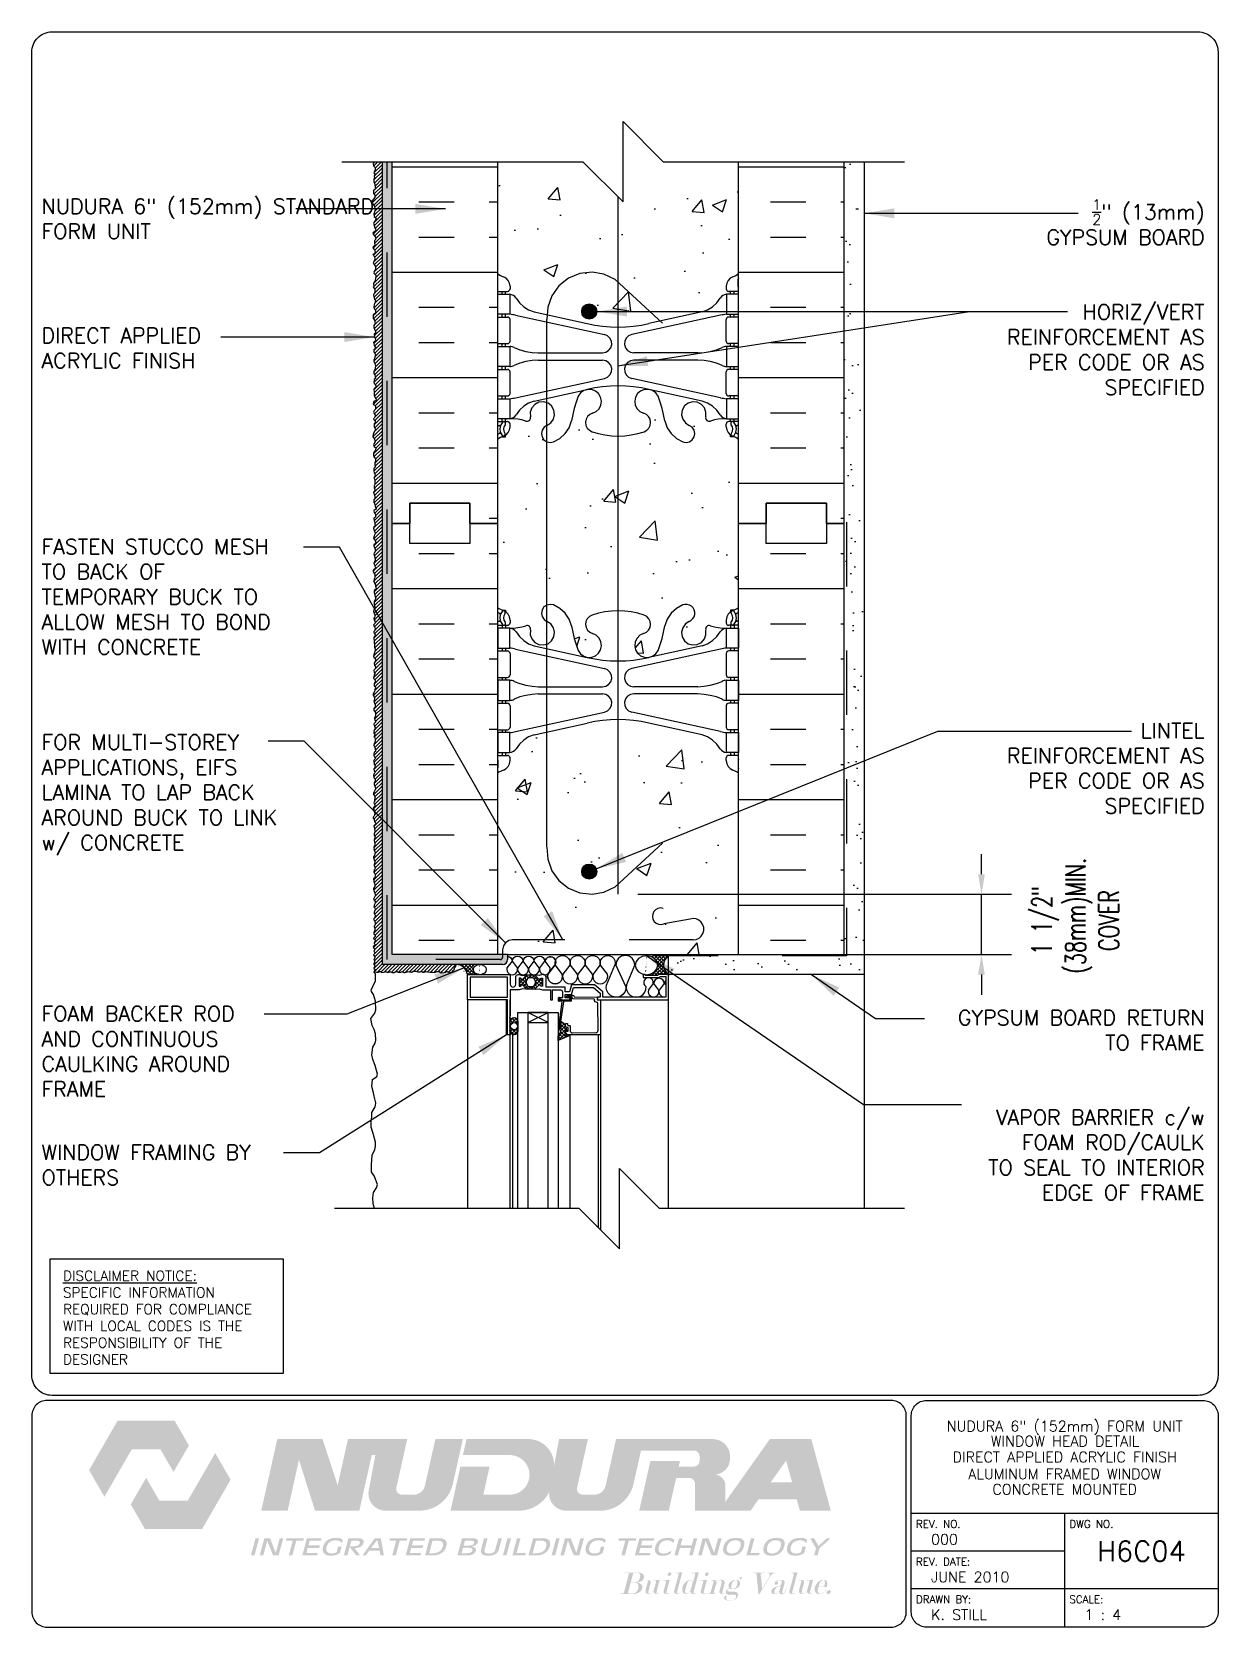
# Paper-space layout 'Layout1' of a CAD drawing. Header units: inches. Extents: x 0.42 to 7.8, y 0.49 to 10.41.
# The model-space entities are those that its viewports show. They can reach past a viewport. Long polylines and large blocks are cut down to what shows.
import ezdxf
from ezdxf.enums import TextEntityAlignment as Align

# ---------------------------------------------------------------- set-up
doc = ezdxf.new("R2010")
doc.units = ezdxf.units.IN
doc.header["$LTSCALE"] = 0.5
doc.header["$MEASUREMENT"] = 0
doc.linetypes.add('DASHED2', pattern=[0.375, 0.25, -0.125])
doc.linetypes.add('HIDDEN2', pattern=[0.1875, 0.125, -0.0625])
doc.layers.get('0').update_dxf_attribs({"linetype": 'CONTINUOUS'})
doc.layers.get('Defpoints').update_dxf_attribs({"linetype": 'CONTINUOUS'})
for name, color, linetype in [('HATCH', 12, 'CONTINUOUS'), ('LINE18', 9, 'CONTINUOUS'), ('line25', 2, 'CONTINUOUS'), ('LINE3', 3, 'CONTINUOUS'), ('LINE50', 5, 'CONTINUOUS'), ('LINE65', 3, 'CONTINUOUS'), ('LINE9', 9, 'CONTINUOUS'), ('LOGO', 7, 'CONTINUOUS'), ('TBK_LINE65', 3, 'CONTINUOUS'), ('TBK_TEXT', 4, 'CONTINUOUS'), ('TEXT', 4, 'CONTINUOUS'), ('Web_Edge', 9, 'CONTINUOUS')]:
    doc.layers.add(name, color=color, linetype=linetype)
doc.styles.add('DIM', font='romans.shx', dxfattribs={"width": 0.7})
doc.styles.add('ROMANS', font='romans')
doc.styles.get("Standard").update_dxf_attribs({"font": 'romans.shx'})
doc.dimstyles.new('ext_12', dxfattribs={"dimscale": 12, "dimtxt": 0.09375, "dimasz": 0.09375, "dimexe": 0.09375, "dimexo": 0.0625, "dimgap": 0.0625, "dimtad": 1, "dimdec": 1, "dimzin": 3, "dimdsep": 46, "dimlunit": 4, "dimtxsty": 'DIM', "dimcen": 0.09, "dimdle": 0.09375, "dimclrt": 4, "dimadec": 0, "dimazin": 0, "dimtfac": 1, "dimtdec": 1, "dimtmove": 2, "dimatfit": 3, "dimfxl": 1, "dimfrac": 2, "dimtolj": 1, "dimtzin": 0, "dimarcsym": 0})
doc.dimstyles.new('ext_8', dxfattribs={"dimscale": 8, "dimtxt": 0.09375, "dimasz": 0.09375, "dimexe": 0.09375, "dimexo": 0.0625, "dimgap": 0.0625, "dimtad": 1, "dimdec": 1, "dimzin": 3, "dimdsep": 46, "dimlunit": 4, "dimtxsty": 'DIM', "dimcen": 0.09, "dimdle": 0.09375, "dimclrt": 4, "dimadec": 0, "dimazin": 0, "dimtfac": 1, "dimtdec": 1, "dimtmove": 2, "dimatfit": 3, "dimfxl": 1, "dimfrac": 2, "dimtolj": 1, "dimtzin": 0, "dimarcsym": 0})
pattern_1 = [(0, (-0.1924, -16.5897), (0, 2.625), []), (0, (-0.1924, -15.7147), (0, 2.625), [0.875, -0.875]), (0, (-0.1924, -14.8397), (0, 2.625), [0.875, -0.875])]
pattern_2 = [(45, (85.127623, -147.08387), (-0.0441941738, 0.0441941738), []), (135, (85.127623, -147.08387), (-0.0441941738, -0.0441941738), [])]

psp = doc.layouts.get("Layout1")

# ---------------------------------------------------------------- texts
at = {"layer": 'TBK_TEXT', "color": 7, "style": 'ROMANS'}
for s, p in [('REV. NO.', (5.9215, 1.107)), ('DWG NO.', (6.876, 1.107)), ('REV. DATE:', (5.9215, 0.8726)), ('DRAWN BY:', (5.9215, 0.6382)), ('SCALE:', (6.876, 0.6382))]:
    psp.add_text(s, height=0.04688, dxfattribs=at).set_placement(p)
at = {"layer": 'TEXT', "insert": (0.6134, 2.7065), "char_height": 0.0625, "width": 1.41371, "attachment_point": 1, "style": 'ROMANS'}
psp.add_mtext('{\\Fromans.shx|c1;\\LDISCLAIMER NOTICE:\\l\\PSPECIFIC INFORMATION REQUIRED FOR COMPLIANCE WITH LOCAL CODES IS THE RESPONSIBILITY OF THE DESIGNER}', dxfattribs=at)

msp = doc.modelspace()

# ---------------------------------------------------------------- texts
at = {"layer": 'TEXT', "char_height": 0.375}
for s, insert, width, attachment_point in [('NUDURA 6" (152mm) STANDARD FORM UNIT ', (2793.917, 412.616), 9.23342, 4), ('\\A1;{\\H0.7x;\\S1/2;}" (13mm) GYPSUM BOARD', (2822.864, 412.533), 4.53432, 6), ('\\A1;{\\H1x;HORIZ/VERT REINFORCEMENT AS PER CODE OR AS SPECIFIED}', (2822.864, 409.359), 5.85126, 6), ('DIRECT APPLIED ACRYLIC FINISH', (2793.917, 409.399), 6.48178, 4), ('FASTEN STUCCO MESH TO BACK OF TEMPORARY BUCK TO ALLOW MESH TO BOND WITH CONCRETE', (2793.917, 403.207), 6.48178, 4), ('\\A1;LINTEL REINFORCEMENT AS PER CODE OR AS SPECIFIED', (2822.864, 398.941), 5.85126, 6), ('FOR MULTI-STOREY APPLICATIONS, EIFS LAMINA TO LAP BACK AROUND BUCK TO LINK w/ CONCRETE', (2793.917, 398.277), 6.48178, 4), ('FOAM BACKER ROD AND CONTINUOUS CAULKING AROUND FRAME', (2793.917, 391.893), 6.48178, 4), ('\\A1;GYPSUM BOARD RETURN TO FRAME', (2822.864, 392.422), 7.35288, 6), ('\\A1;VAPOR BARRIER c/w FOAM ROD/CAULK TO SEAL TO INTERIOR EDGE OF FRAME', (2822.864, 389.316), 5.85126, 6), ('WINDOW FRAMING BY OTHERS', (2793.917, 389.068), 6.48178, 4)]:
    msp.add_mtext(s, dxfattribs=dict(at, insert=insert, width=width, attachment_point=attachment_point))

# ---------------------------------------------------------------- blocks, each defined once
blk = doc.blocks.new('TITLEBLOCK-Tag')
at = {"style": 'ROMANS'}
for tag, height, p in [('TITLE_LINE_1', 0.065, (0.927, -0.1328)), ('TITLE_LINE_2', 0.065, (0.9294, -0.2258)), ('CENTRE-LINE-3', 0.065, (0.927, -0.3246)), ('TITLE_LINE_4', 0.065, (0.927, -0.4299)), ('TITLE_LINE_5', 0.065, (0.927, -0.526)), ('DWG', 0.125, (1.4043, -0.9102))]:
    blk.add_attdef(tag, text='', height=height, dxfattribs=at).set_placement(p, align=Align.MIDDLE_CENTER)
for tag, p in [('LATEST_REVISION', (0.0954, -0.8366)), ('REVISION_DATE', (0.0954, -1.071)), ('DRAWN_BY', (0.0954, -1.3053)), ('SCALE', (1.0499, -1.3053))]:
    blk.add_attdef(tag, text='', height=0.065, dxfattribs=at).set_placement(p, align=Align.MIDDLE_LEFT)
blk = doc.blocks.new('*D2')
at = {"layer": 'Defpoints', "color": 0, "transparency": 16777216}
for p in [(2808.259, 395.804), (2817.311, 395.804), (2811.328, 394.304)]:
    blk.add_point(p, dxfattribs=at)
at = {"layer": 'TEXT', "color": 0, "lineweight": -2, "transparency": 16777216}
for p, q in [((2817.311, 396.304), (2817.311, 396.804)), ((2808.759, 395.804), (2818.061, 395.804)), ((2817.311, 394.304), (2817.311, 395.804)), ((2811.828, 394.304), (2818.061, 394.304)), ((2817.311, 393.804), (2817.311, 393.304))]:
    blk.add_line(p, q, dxfattribs=at)
at = {"layer": 'TEXT', "color": 0, "transparency": 16777216}
for points in [[(2817.227, 396.304), (2817.394, 396.304), (2817.311, 395.804)], [(2817.227, 393.804), (2817.394, 393.804), (2817.311, 394.304)]]:
    blk.add_solid(points, dxfattribs=at)
at = {"layer": 'TEXT', "color": 4, "transparency": 16777216, "insert": (2819.649, 395.152), "char_height": 0.5, "attachment_point": 5, "rotation": 90, "style": 'DIM'}
blk.add_mtext('\\A1;1 1/2" \\P (38mm)MIN. \\PCOVER', dxfattribs=at)

# ---------------------------------------------------------------- dimensions: what is measured, and where the dimension line sits
at = {"layer": 'TEXT'}
dim = msp.add_linear_dim(base=(2817.311, 395.804), p1=(2811.328, 394.304), p2=(2808.259, 395.804), angle=90, text='<> \\P (38mm)MIN. \\PCOVER', dimstyle='ext_8', override={"dimtxt": 0.0625, "dimasz": 0.0625}, dxfattribs=at)
dim.commit()
dim.dimension.update_dxf_attribs({"geometry": '*D2', "text_midpoint": (2819.649, 395.152), "dimtype": 160})

# ---------------------------------------------------------------- hatches: boundary and pattern name
at = {"layer": 'HATCH'}
h = msp.add_hatch(dxfattribs=at)
h.set_pattern_fill('AR-CONC', color=256, scale=0.5)
h.set_pattern_definition([(50, (0, 0), (3.586301, -0.3137607), [0.375, -4.125]), (355, (0, 0), (-0.6937567, 3.7609607), [0.3, -3.3]), (100.45144, (0.299, -0.026), (2.8925442, 3.4472), [0.318701, -3.5057106]), (46.1842, (0, 1), (5.3362067, -0.8275964), [0.5625, -6.1875]), (96.63564, (0.4447, 0.931), (4.67331, 4.870593), [0.478052, -5.258569]), (351.18416, (0, 1), (4.67331, 4.870593), [0.45, -4.95]), (21, (0.5, 0.75), (2.9845353, -2.0130945), [0.375, -4.125]), (326, (0.5, 0.75), (1.2165767, 3.62575), [0.3, -3.3]), (71.45144, (0.7487, 0.5822), (4.201112, 1.6126558), [0.318701, -3.5057106]), (37.5, (0, 0), (0.0607993, 1.66446927), [0, -3.26, 0, -3.35, 0, -3.3125]), (7.5, (0, 0), (1.3153477, 1.9720586), [0, -1.91, 0, -3.185, 0, -1.2625]), (327.5, (-1.115, 0), (2.6691122, -0.11277436), [0, -1.25, 0, -3.9, 0, -5.175]), (317.5, (-1.615, 0), (2.9159308, 0.500525), [0, -1.625, 0, -2.59, 0, -3.675])])
h.paths.add_polyline_path([(2811.266, 398.816, 0.082415), (2811.122, 398.895, -0.317837), (2810.956, 399.13), (2810.956, 399.198, -0.414214), (2811.018, 399.26), (2811.066, 399.26), (2811.066, 399.33), (2810.961, 399.33, -0.188973), (2810.805, 399.425, 0.196323), (2810.356, 399.771), (2809.034, 400.062, 0.057795), (2808.266, 400.151, 0.057795), (2807.498, 400.062), (2806.176, 399.771, 0.196323), (2805.727, 399.425, -0.188973), (2805.571, 399.33), (2805.466, 399.33), (2805.466, 399.26), (2805.513, 399.26, -0.414214), (2805.576, 399.198), (2805.576, 399.13, -0.317837), (2805.409, 398.895, 0.082415), (2805.266, 398.816), (2805.266, 394.304), (2805.516, 394.304), (2811.266, 394.304)])
h.paths.add_polyline_path([(2811.266, 405.034), (2811.266, 407.123, 0.064398), (2811.156, 407.189), (2811.066, 407.189), (2811.066, 407.231, -0.249069), (2810.956, 407.438), (2810.956, 407.506, -0.414214), (2811.018, 407.568), (2811.066, 407.568), (2811.066, 407.638), (2810.961, 407.638, 0.10046), (2810.567, 407.581, -0.601435), (2810.447, 407.686, 2.182095), (2810.037, 407.473, -1), (2809.874, 407.064, -0.24438), (2809.426, 407.585, 0.053157), (2809.26, 408.199, 1.553132), (2808.901, 407.775, -0.735593), (2808.914, 407.317, -0.082755), (2808.266, 407.209, -0.082755), (2807.617, 407.317, -0.735593), (2807.63, 407.775, 1.553132), (2807.272, 408.199, 0.053157), (2807.106, 407.585, -0.24438), (2806.657, 407.064, -1), (2806.494, 407.473, 2.182095), (2806.084, 407.686, -0.601435), (2805.964, 407.581, 0.10046), (2805.571, 407.638), (2805.466, 407.638), (2805.466, 407.568), (2805.513, 407.568, -0.414214), (2805.576, 407.506), (2805.576, 407.438, -0.249069), (2805.466, 407.231), (2805.466, 407.189), (2805.376, 407.189, 0.064398), (2805.266, 407.123), (2805.266, 405.034), (2805.266, 402.945, 0.064398), (2805.376, 402.879), (2805.466, 402.879), (2805.466, 402.837, -0.249069), (2805.576, 402.63), (2805.576, 402.563, -0.414214), (2805.513, 402.5), (2805.466, 402.5), (2805.466, 402.43), (2805.571, 402.43, 0.10046), (2805.964, 402.488, -0.601435), (2806.084, 402.383, 2.182095), (2806.494, 402.596, -1), (2806.657, 403.004, -0.24438), (2807.106, 402.483, 0.053157), (2807.272, 401.869, 1.553132), (2807.63, 402.294, -0.735593), (2807.617, 402.752, -0.082755), (2808.266, 402.86, -0.082755), (2808.914, 402.752, -0.735593), (2808.901, 402.294, 1.553132), (2809.26, 401.869, 0.053157), (2809.426, 402.483, -0.24438), (2809.874, 403.004, -1), (2810.037, 402.596, 2.182095), (2810.447, 402.383, -0.601435), (2810.567, 402.488, 0.10046), (2810.961, 402.43), (2811.066, 402.43), (2811.066, 402.5), (2811.018, 402.5, -0.414214), (2810.956, 402.563), (2810.956, 402.63, -0.249069), (2811.066, 402.837), (2811.066, 402.879), (2811.156, 402.879, 0.064398), (2811.266, 402.945)])
h.paths.add_polyline_path([(2811.266, 414.034), (2809.391, 414.034), (2808.391, 415.034), (2808.391, 413.034), (2807.391, 414.034), (2805.266, 414.034), (2805.266, 411.253, 0.082415), (2805.409, 411.174, -0.317837), (2805.576, 410.938), (2805.576, 410.871, -0.414214), (2805.513, 410.808), (2805.466, 410.808), (2805.466, 410.738), (2805.571, 410.738, -0.188973), (2805.727, 410.643, 0.196323), (2806.176, 410.297), (2807.498, 410.006, 0.057795), (2808.266, 409.917, 0.057795), (2809.034, 410.006), (2810.356, 410.297, 0.196323), (2810.805, 410.643, -0.188973), (2810.961, 410.738), (2811.066, 410.738), (2811.066, 410.808), (2811.018, 410.808, -0.414214), (2810.956, 410.871), (2810.956, 410.938, -0.317837), (2811.122, 411.174, 0.082415), (2811.266, 411.253)])
h = msp.add_hatch(dxfattribs=at)
h.set_pattern_fill('ANSI31', color=256, scale=0.5)
h.paths.add_polyline_path([(2804.228, 394.054), (2802.391, 394.054), (2802.391, 414.034), (2802.203, 414.034), (2802.172, 413.994), (2802.177, 413.936), (2802.211, 413.899), (2802.221, 413.874), (2802.22, 413.829), (2802.204, 413.801), (2802.191, 413.773), (2802.185, 413.763), (2802.216, 413.735), (2802.217, 413.718), (2802.2, 413.7), (2802.192, 413.675), (2802.206, 413.637), (2802.189, 413.602), (2802.186, 413.529), (2802.214, 413.474), (2802.216, 413.374), (2802.207, 413.348), (2802.179, 413.327), (2802.18, 413.248), (2802.209, 413.213), (2802.212, 413.148), (2802.14, 413.064), (2802.139, 413.025), (2802.193, 412.942), (2802.221, 412.838), (2802.191, 412.758), (2802.185, 412.727), (2802.192, 412.67), (2802.242, 412.632), (2802.219, 412.566), (2802.193, 412.541), (2802.181, 412.504), (2802.209, 412.391), (2802.23, 412.369), (2802.235, 412.318), (2802.184, 412.282), (2802.151, 412.258), (2802.202, 412.189), (2802.233, 412.141), (2802.223, 412.1), (2802.21, 412.083), (2802.198, 412.055), (2802.2, 412.002), (2802.212, 411.983), (2802.213, 411.961), (2802.175, 411.926), (2802.164, 411.89), (2802.19, 411.849), (2802.212, 411.817), (2802.223, 411.786), (2802.196, 411.745), (2802.16, 411.725), (2802.185, 411.704), (2802.203, 411.66), (2802.207, 411.628), (2802.207, 411.599), (2802.171, 411.517), (2802.195, 411.474), (2802.217, 411.433), (2802.229, 411.407), (2802.228, 411.375), (2802.215, 411.345), (2802.202, 411.317), (2802.191, 411.297), (2802.185, 411.263), (2802.232, 411.216), (2802.236, 411.188), (2802.224, 411.133), (2802.207, 411.064), (2802.203, 411.05), (2802.176, 411.009), (2802.184, 410.934), (2802.171, 410.914), (2802.208, 410.867), (2802.211, 410.823), (2802.206, 410.755), (2802.173, 410.724), (2802.188, 410.682), (2802.201, 410.609), (2802.224, 410.58), (2802.21, 410.515), (2802.2, 410.496), (2802.191, 410.48), (2802.185, 410.414), (2802.205, 410.368), (2802.223, 410.341), (2802.228, 410.301), (2802.217, 410.256), (2802.168, 410.225), (2802.166, 410.16), (2802.166, 410.13), (2802.205, 410.096), (2802.211, 410.055), (2802.217, 410.012), (2802.198, 409.977), (2802.19, 409.964), (2802.18, 409.931), (2802.204, 409.854), (2802.228, 409.831), (2802.228, 409.788), (2802.223, 409.771), (2802.192, 409.742), (2802.201, 409.674), (2802.217, 409.643), (2802.23, 409.598), (2802.216, 409.582), (2802.201, 409.565), (2802.179, 409.54), (2802.191, 409.47), (2802.223, 409.409), (2802.222, 409.399), (2802.212, 409.378), (2802.182, 409.357), (2802.19, 409.292), (2802.21, 409.272), (2802.225, 409.228), (2802.203, 409.137), (2802.186, 409.104), (2802.183, 409.07), (2802.201, 409.028), (2802.21, 409.011), (2802.226, 408.949), (2802.213, 408.858), (2802.185, 408.815), (2802.189, 408.762), (2802.208, 408.728), (2802.225, 408.639), (2802.193, 408.612), (2802.188, 408.547), (2802.197, 408.514), (2802.23, 408.485), (2802.241, 408.428), (2802.214, 408.399), (2802.182, 408.373), (2802.195, 408.291), (2802.197, 408.228), (2802.21, 408.175), (2802.235, 408.144), (2802.241, 408.111), (2802.225, 408.089), (2802.181, 408.072), (2802.171, 408.002), (2802.197, 407.984), (2802.219, 407.969), (2802.224, 407.95), (2802.229, 407.925), (2802.227, 407.877), (2802.199, 407.849), (2802.178, 407.804), (2802.205, 407.757), (2802.226, 407.722), (2802.191, 407.654), (2802.181, 407.637), (2802.191, 407.604), (2802.219, 407.592), (2802.222, 407.578), (2802.209, 407.528), (2802.19, 407.506), (2802.198, 407.435), (2802.215, 407.396), (2802.223, 407.378), (2802.214, 407.336), (2802.184, 407.298), (2802.171, 407.244), (2802.162, 407.192), (2802.2, 407.128), (2802.213, 407.088), (2802.211, 407.046), (2802.173, 407.004), (2802.197, 406.946), (2802.232, 406.912), (2802.224, 406.86), (2802.206, 406.82), (2802.177, 406.794), (2802.175, 406.736), (2802.19, 406.686), (2802.221, 406.663), (2802.23, 406.61), (2802.223, 406.574), (2802.206, 406.547), (2802.215, 406.438), (2802.199, 406.415), (2802.187, 406.404), (2802.184, 406.35), (2802.19, 406.294), (2802.207, 406.262), (2802.221, 406.223), (2802.189, 406.158), (2802.209, 406.122), (2802.211, 406.08), (2802.211, 406.054), (2802.211, 406.018), (2802.204, 405.986), (2802.194, 405.962), (2802.19, 405.909), (2802.209, 405.891), (2802.211, 405.861), (2802.201, 405.836), (2802.174, 405.818), (2802.184, 405.786), (2802.192, 405.748), (2802.212, 405.715), (2802.209, 405.674), (2802.207, 405.652), (2802.187, 405.623), (2802.182, 405.582), (2802.189, 405.553), (2802.193, 405.548), (2802.215, 405.491), (2802.215, 405.445), (2802.243, 405.404), (2802.237, 405.391), (2802.188, 405.352), (2802.181, 405.335), (2802.22, 405.271), (2802.228, 405.257), (2802.223, 405.195), (2802.204, 405.174), (2802.185, 405.163), (2802.19, 405.098), (2802.212, 405.066), (2802.214, 405.054), (2802.211, 405.022), (2802.215, 404.985), (2802.186, 404.952), (2802.18, 404.917), (2802.197, 404.86), (2802.22, 404.794), (2802.22, 404.771), (2802.198, 404.727), (2802.182, 404.697), (2802.18, 404.664), (2802.212, 404.621), (2802.226, 404.594), (2802.227, 404.569), (2802.217, 404.53), (2802.179, 404.5), (2802.202, 404.436), (2802.23, 404.358), (2802.188, 404.282), (2802.216, 404.152), (2802.215, 404.12), (2802.203, 404.074), (2802.182, 404.041), (2802.199, 404.001), (2802.211, 403.969), (2802.229, 403.935), (2802.229, 403.918), (2802.21, 403.9), (2802.197, 403.894), (2802.173, 403.875), (2802.173, 403.826), (2802.192, 403.795), (2802.195, 403.784), (2802.208, 403.76), (2802.211, 403.729), (2802.21, 403.698), (2802.199, 403.662), (2802.194, 403.651), (2802.181, 403.587), (2802.211, 403.534), (2802.228, 403.505), (2802.226, 403.475), (2802.249, 403.391), (2802.211, 403.391), (2802.189, 403.344), (2802.209, 403.238), (2802.225, 403.194), (2802.235, 403.184), (2802.219, 403.131), (2802.192, 403.097), (2802.191, 403.032), (2802.206, 402.975), (2802.219, 402.954), (2802.219, 402.941), (2802.196, 402.898), (2802.184, 402.88), (2802.175, 402.845), (2802.192, 402.797), (2802.214, 402.757), (2802.214, 402.725), (2802.201, 402.696), (2802.184, 402.671), (2802.194, 402.626), (2802.224, 402.567), (2802.22, 402.555), (2802.193, 402.53), (2802.176, 402.497), (2802.2, 402.46), (2802.216, 402.427), (2802.207, 402.375), (2802.176, 402.315), (2802.223, 402.26), (2802.222, 402.245), (2802.201, 402.221), (2802.187, 402.191), (2802.183, 402.154), (2802.195, 402.13), (2802.198, 402.1), (2802.198, 402.072), (2802.204, 402.001), (2802.206, 401.954), (2802.222, 401.904), (2802.221, 401.875), (2802.191, 401.788), (2802.182, 401.764), (2802.177, 401.73), (2802.195, 401.691), (2802.219, 401.67), (2802.223, 401.647), (2802.219, 401.597), (2802.188, 401.551), (2802.201, 401.502), (2802.225, 401.48), (2802.234, 401.431), (2802.205, 401.397), (2802.198, 401.389), (2802.182, 401.375), (2802.198, 401.327), (2802.214, 401.305), (2802.213, 401.293), (2802.192, 401.265), (2802.192, 401.235), (2802.189, 401.221), (2802.181, 401.194), (2802.192, 401.159), (2802.211, 401.141), (2802.219, 401.126), (2802.215, 401.073), (2802.191, 401.059), (2802.19, 400.999), (2802.226, 400.971), (2802.227, 400.945), (2802.215, 400.917), (2802.211, 400.89), (2802.205, 400.863), (2802.198, 400.835), (2802.161, 400.778), (2802.194, 400.715), (2802.204, 400.69), (2802.205, 400.665), (2802.192, 400.631), (2802.184, 400.614), (2802.21, 400.546), (2802.212, 400.539), (2802.222, 400.458), (2802.184, 400.434), (2802.189, 400.379), (2802.226, 400.327), (2802.23, 400.29), (2802.228, 400.248), (2802.227, 400.23), (2802.195, 400.189), (2802.208, 400.138), (2802.231, 400.109), (2802.229, 400.086), (2802.197, 400.056), (2802.181, 400.03), (2802.202, 399.971), (2802.215, 399.961), (2802.223, 399.911), (2802.191, 399.896), (2802.183, 399.82), (2802.21, 399.783), (2802.213, 399.772), (2802.206, 399.746), (2802.188, 399.719), (2802.201, 399.712), (2802.218, 399.68), (2802.218, 399.635), (2802.21, 399.593), (2802.202, 399.562), (2802.192, 399.558), (2802.182, 399.516), (2802.208, 399.458), (2802.221, 399.434), (2802.228, 399.359), (2802.194, 399.337), (2802.188, 399.292), (2802.184, 399.261), (2802.205, 399.223), (2802.223, 399.186), (2802.193, 399.149), (2802.179, 399.114), (2802.197, 399.073), (2802.198, 399.032), (2802.216, 399.008), (2802.199, 398.941), (2802.182, 398.93), (2802.197, 398.87), (2802.2, 398.87), (2802.216, 398.858), (2802.211, 398.825), (2802.195, 398.805), (2802.176, 398.754), (2802.198, 398.69), (2802.221, 398.669), (2802.222, 398.644), (2802.21, 398.606), (2802.197, 398.592), (2802.191, 398.534), (2802.21, 398.497), (2802.22, 398.469), (2802.228, 398.426), (2802.21, 398.383), (2802.191, 398.355), (2802.181, 398.333), (2802.181, 398.286), (2802.2, 398.254), (2802.214, 398.222), (2802.215, 398.211), (2802.206, 398.186), (2802.203, 398.114), (2802.185, 398.071), (2802.213, 398.022), (2802.209, 397.997), (2802.191, 397.978), (2802.17, 397.959), (2802.183, 397.912), (2802.183, 397.875), (2802.204, 397.84), (2802.207, 397.83), (2802.2, 397.772), (2802.183, 397.742), (2802.172, 397.723), (2802.172, 397.697), (2802.186, 397.679), (2802.211, 397.601), (2802.24, 397.564), (2802.189, 397.511), (2802.199, 397.431), (2802.211, 397.393), (2802.212, 397.346), (2802.198, 397.308), (2802.192, 397.282), (2802.218, 397.226), (2802.205, 397.196), (2802.193, 397.155), (2802.204, 397.1), (2802.21, 397.069), (2802.209, 397.038), (2802.184, 396.977), (2802.197, 396.931), (2802.183, 396.899), (2802.208, 396.866), (2802.215, 396.842), (2802.203, 396.771), (2802.174, 396.727), (2802.212, 396.614), (2802.202, 396.567), (2802.193, 396.545), (2802.193, 396.509), (2802.222, 396.471), (2802.207, 396.429), (2802.195, 396.41), (2802.185, 396.365), (2802.19, 396.335), (2802.218, 396.309), (2802.219, 396.283), (2802.21, 396.217), (2802.179, 396.193), (2802.187, 396.121), (2802.204, 396.071), (2802.212, 396.026), (2802.209, 395.999), (2802.176, 395.937), (2802.197, 395.877), (2802.208, 395.829), (2802.22, 395.792), (2802.22, 395.766), (2802.193, 395.714), (2802.18, 395.684), (2802.215, 395.624), (2802.22, 395.581), (2802.192, 395.545), (2802.191, 395.515), (2802.184, 395.489), (2802.204, 395.471), (2802.222, 395.444), (2802.222, 395.435), (2802.212, 395.397), (2802.201, 395.372), (2802.193, 395.362), (2802.198, 395.328), (2802.2, 395.306), (2802.224, 395.279), (2802.225, 395.265), (2802.221, 395.24), (2802.204, 395.217), (2802.185, 395.202), (2802.176, 395.171), (2802.209, 395.148), (2802.215, 395.06), (2802.21, 395.029), (2802.19, 395.005), (2802.214, 394.93), (2802.211, 394.908), (2802.183, 394.855), (2802.181, 394.815), (2802.208, 394.797), (2802.215, 394.78), (2802.215, 394.754), (2802.173, 394.703), (2802.209, 394.687), (2802.217, 394.67), (2802.214, 394.635), (2802.207, 394.621), (2802.202, 394.616), (2802.195, 394.583), (2802.205, 394.568), (2802.207, 394.562), (2802.207, 394.541), (2802.193, 394.523), (2802.172, 394.504), (2802.185, 394.46), (2802.211, 394.447), (2802.212, 394.447), (2802.204, 394.415), (2802.185, 394.393), (2802.204, 394.361), (2802.206, 394.348), (2802.208, 394.331), (2802.185, 394.309), (2802.174, 394.289), (2802.207, 394.251), (2802.214, 394.242), (2802.211, 394.226), (2802.202, 394.21), (2802.19, 394.191), (2802.186, 394.187), (2802.202, 394.147), (2802.202, 394.105), (2802.181, 394.066), (2802.21, 394.023), (2802.21, 394.019), (2802.193, 393.985), (2802.183, 393.959), (2802.219, 393.93), (2802.216, 393.919), (2802.205, 393.9), (2802.19, 393.896), (2802.186, 393.863), (2802.209, 393.852), (2802.221, 393.867), (2802.232, 393.876), (2802.258, 393.867), (2802.285, 393.868), (2802.304, 393.865), (2802.334, 393.884), (2802.351, 393.884), (2802.364, 393.866), (2802.402, 393.851), (2802.485, 393.883), (2802.527, 393.858), (2802.583, 393.871), (2802.603, 393.877), (2802.651, 393.85), (2802.698, 393.859), (2802.713, 393.871), (2802.754, 393.883), (2802.766, 393.882), (2802.786, 393.863), (2802.839, 393.859), (2802.856, 393.869), (2802.876, 393.873), (2802.898, 393.877), (2802.916, 393.872), (2802.945, 393.855), (2803.034, 393.881), (2803.072, 393.876), (2803.095, 393.873), (2803.131, 393.864), (2803.165, 393.887), (2803.186, 393.894), (2803.211, 393.894), (2803.222, 393.894), (2803.278, 393.876), (2803.306, 393.873), (2803.342, 393.878), (2803.379, 393.879), (2803.398, 393.867), (2803.44, 393.865), (2803.471, 393.879), (2803.491, 393.883), (2803.522, 393.875), (2803.541, 393.873), (2803.579, 393.867), (2803.651, 393.862), (2803.704, 393.855), (2803.754, 393.88), (2803.771, 393.883), (2803.815, 393.879), (2803.849, 393.854), (2803.894, 393.851), (2803.964, 393.869), (2803.995, 393.889), (2804.028, 393.874), (2804.06, 393.855), (2804.087, 393.851), (2804.144, 393.881), (2804.165, 393.915), (2804.197, 393.94), (2804.186, 393.955), (2804.213, 393.991), (2804.234, 394.023)])
h = msp.add_hatch(dxfattribs=at)
h.set_pattern_fill('AR-SAND', color=256, scale=0.05)
h.set_pattern_definition([(37.5, (0, 0), (-0.003149668, 0.0963411885), [0, -0.076, 0, -0.085, 0, -0.08125]), (7.5, (0, 0), (0.088488835, 0.141107303), [0, -0.041, 0, -0.0685, 0, -0.02625]), (327.5, (-0.0615, 0), (0.155707093, 0.0002829527), [0, -0.025, 0, -0.09, 0, -0.1175]), (317.5, (-0.0615, 0), (0.15030633, 0.043883778), [0, -0.0125, 0, -0.059, 0, -0.0675])])
h.paths.add_polyline_path([(2802.516, 414.034), (2802.391, 414.034), (2802.391, 394.054), (2805.391, 394.054, 0.414214), (2805.516, 394.179), (2805.516, 394.304), (2805.391, 394.304), (2805.391, 394.242, -0.414214), (2805.328, 394.179), (2802.516, 394.179)])
h.paths.add_polyline_path([(2802.641, 405.034), (2802.641, 414.034), (2802.516, 414.034), (2802.516, 394.179), (2805.328, 394.179, 0.414214), (2805.391, 394.242), (2805.391, 394.304), (2805.266, 394.304), (2802.641, 394.304)], flags=17)
h = msp.add_hatch(dxfattribs=at)
h.set_pattern_fill('INSUL', color=256, scale=7, style=0)
h.set_pattern_definition(pattern_1)
h.paths.add_polyline_path([(2802.641, 405.034), (2803.078, 405.034), (2803.078, 405.534), (2804.578, 405.534), (2804.578, 405.034), (2805.266, 405.034), (2805.266, 410.945, -0.268005), (2805.276, 410.928), (2805.276, 411.114), (2805.276, 411.114, 0.267087), (2805.266, 411.131), (2805.266, 414.034), (2802.641, 414.034)])
h.paths.add_polyline_path([(2811.266, 405.034), (2811.516, 405.034), (2811.953, 405.034), (2811.953, 405.534), (2813.453, 405.534), (2813.453, 405.034), (2813.891, 405.034), (2813.891, 414.034), (2811.266, 414.034), (2811.266, 411.097, -0.268005), (2811.256, 411.114), (2811.256, 410.928), (2811.256, 410.928, 0.26755), (2811.266, 410.911)])
h = msp.add_hatch(dxfattribs=at)
h.set_pattern_fill('AR-SAND', color=256, scale=0.5)
h.set_pattern_definition([(37.5, (85.1276, -147.0839), (-0.03149668, 0.96341188), [0, -0.76, 0, -0.85, 0, -0.8125]), (7.5, (85.1276, -147.0839), (0.88488835, 1.41107303), [0, -0.41, 0, -0.685, 0, -0.2625]), (327.5, (84.5126, -147.0839), (1.55707093, 0.00282953), [0, -0.25, 0, -0.9, 0, -1.175]), (317.5, (84.5126, -147.0839), (1.5030633, 0.4388378), [0, -0.125, 0, -0.59, 0, -0.675])])
h.paths.add_polyline_path([(2814.391, 394.304), (2813.891, 394.304), (2809.516, 394.304), (2809.516, 393.805), (2814.391, 393.804)])
h.paths.add_polyline_path([(2814.391, 414.034), (2813.891, 414.034), (2813.891, 405.034), (2813.891, 395.804), (2813.891, 394.304), (2814.391, 394.304)])
h = msp.add_hatch(dxfattribs=at)
h.set_pattern_fill('INSUL', color=256, scale=7, style=0)
h.set_pattern_definition(pattern_1)
edge = h.paths.add_edge_path()
edge.add_arc((2805.256, 398.954), 0.02, 0, 60.012, ccw=False)
edge.add_line((2805.276, 398.954), (2805.276, 399.14))
edge.add_line((2805.276, 399.14), (2805.276, 399.14))
edge.add_arc((2805.256, 399.14), 0.02, 0.1945, 60.012)
edge.add_line((2805.266, 399.158), (2805.266, 405.034))
edge.add_line((2805.266, 405.034), (2804.578, 405.034))
edge.add_line((2804.578, 405.034), (2804.578, 404.534))
edge.add_line((2804.578, 404.534), (2803.078, 404.534))
edge.add_line((2803.078, 404.534), (2803.078, 405.034))
edge.add_line((2803.078, 405.034), (2802.641, 405.034))
edge.add_line((2802.641, 405.034), (2802.641, 394.304))
edge.add_line((2802.641, 394.304), (2805.266, 394.304))
edge.add_line((2805.266, 394.304), (2805.266, 398.972))
edge = h.paths.add_edge_path()
edge.add_line((2813.891, 405.034), (2813.453, 405.034))
edge.add_line((2813.453, 405.034), (2813.453, 404.534))
edge.add_line((2813.453, 404.534), (2811.953, 404.534))
edge.add_line((2811.953, 404.534), (2811.953, 405.034))
edge.add_line((2811.953, 405.034), (2811.516, 405.034))
edge.add_line((2811.516, 405.034), (2811.266, 405.034))
edge.add_line((2811.266, 405.034), (2811.266, 399.123))
edge.add_arc((2811.276, 399.14), 0.02, 180, 240.012, ccw=False)
edge.add_line((2811.256, 399.14), (2811.256, 398.954))
edge.add_line((2811.256, 398.954), (2811.256, 398.954))
edge.add_arc((2811.276, 398.954), 0.02, 180.2465, 240.012)
edge.add_line((2811.266, 398.937), (2811.266, 394.304))
edge.add_line((2811.266, 394.304), (2813.891, 394.304))
edge.add_line((2813.891, 394.304), (2813.891, 405.034))
h = msp.add_hatch(dxfattribs=at)
h.set_pattern_fill('ANSI37', color=256, scale=0.5)
h.set_pattern_definition(pattern_2)
edge = h.paths.add_edge_path()
edge.add_line((2809.516, 394.273), (2808.981, 394.273))
edge.add_ellipse((2808.973, 394.038), major_axis=(0.283, 0), ratio=0.833647, start_angle=623.083, end_angle=808.4859, ccw=False)
edge.add_arc((2808.936, 393.795), 0.01, 0, 68.9308, ccw=False)
edge.add_line((2808.946, 393.795), (2808.946, 393.79))
edge.add_arc((2808.956, 393.79), 0.01, 180, 270)
edge.add_line((2808.956, 393.78), (2809.241, 393.78))
edge.add_arc((2809.241, 393.79), 0.01, 270, 360)
edge.add_line((2809.251, 393.79), (2809.251, 393.795))
edge.add_arc((2809.261, 393.795), 0.01, 90, 180, ccw=False)
edge.add_line((2809.261, 393.805), (2809.516, 393.805))
edge.add_arc((2809.694, 394.039), 0.295, 127.3217, 232.6783, ccw=False)
h = msp.add_hatch(dxfattribs=at)
h.set_pattern_fill('ANSI37', color=256, scale=0.5)
h.set_pattern_definition(pattern_2)
edge = h.paths.add_edge_path()
edge.add_ellipse((2804.824, 393.929), major_axis=(0.159, 0), ratio=0.790482, start_angle=-270, end_angle=-99.2881, ccw=False)
edge.add_line((2804.824, 394.054), (2804.26, 394.054))
edge.add_arc((2804.244, 393.782), 0.272, 4.6258, 86.6637, ccw=False)
edge.add_line((2804.516, 393.804), (2804.798, 393.804))
h.paths.add_polyline_path([(2804.949, 394.007), (2804.948, 394.008), (2804.952, 394.004)])
h = msp.add_hatch(dxfattribs=at)
h.set_pattern_fill('ANSI37', color=256, scale=0.5, style=0)
h.set_pattern_definition([(45, (85.127623, -127.813083), (-0.0441941738, 0.0441941738), []), (135, (85.127623, -127.813083), (-0.0441941738, -0.0441941738), [])])
h.paths.add_polyline_path([(2805.771, 392.645), (2805.771, 392.399, -0.973119), (2805.581, 392.393), (2805.581, 392.645, -1.00028)])
h.paths.add_polyline_path([(2805.588, 392.522, 1), (2805.763, 392.522, 1)], flags=16)
h.paths.add_polyline_path([(2806.942, 392.304), (2807.066, 392.304, -0.392741), (2807.047, 392.278), (2806.771, 392.167), (2806.771, 392.272, 0.314564), (2806.825, 392.615), (2806.829, 392.642), (2806.855, 392.642, -0.149443), (2806.958, 392.523), (2806.958, 392.522, 0.192913), (2806.966, 392.501, -0.089226), (2806.98, 392.407), (2806.961, 392.404, 0.315299), (2806.959, 392.401)])
h.paths.add_polyline_path([(2806.304, 393.683, 0.772598), (2806.329, 393.698, -0.343149), (2806.333, 393.709), (2806.35, 393.718, -0.131652), (2806.354, 393.719), (2806.372, 393.719, -0.414214), (2806.38, 393.711), (2806.38, 393.522, -0.414214), (2806.372, 393.514), (2806.354, 393.514, -0.131652), (2806.35, 393.515), (2806.333, 393.525, -0.343149), (2806.329, 393.536, 0.772598), (2806.304, 393.551), (2806.196, 393.443), (2805.99, 393.443), (2805.882, 393.551, 0.772598), (2805.857, 393.536, -0.343149), (2805.853, 393.525), (2805.837, 393.515, -0.131652), (2805.833, 393.514), (2805.814, 393.514, -0.414214), (2805.806, 393.522), (2805.806, 393.711, -0.414214), (2805.814, 393.719), (2805.833, 393.719, -0.131652), (2805.837, 393.718), (2805.853, 393.709, -0.343149), (2805.857, 393.698, 0.772598), (2805.882, 393.683), (2805.99, 393.79), (2806.196, 393.79)])
h.paths.add_polyline_path([(2806.121, 393.502), (2806.066, 393.502, -0.323848), (2806.009, 393.543, -0.326502), (2806.009, 393.691, -0.323848), (2806.066, 393.732), (2806.121, 393.732, -0.323848), (2806.178, 393.691, -0.326502), (2806.178, 393.543, -0.323848)], flags=16)
at = {"layer": 'LINE65'}
for points in [[(2807.735, 410.308, 1), (2807.36, 410.308, 1)], [(2807.735, 396.368, 1), (2807.36, 396.368, 1)]]:
    msp.add_hatch(color=256, dxfattribs=at).paths.add_polyline_path(points)

# ---------------------------------------------------------------- linework, layer by layer
at = {"layer": 'HATCH'}
for p, q in [((2810.351, 408.076), (2810.351, 408.076)), ((2808.476, 393.544), (2808.686, 394.041)), ((2806.221, 393.79), (2805.966, 393.79)), ((2806.221, 393.443), (2805.966, 393.443)), ((2809.142, 393.584), (2809.018, 393.421)), ((2809.278, 393.421), (2809.153, 393.584)), ((2809.413, 393.584), (2809.289, 393.421)), ((2809.451, 393.548), (2809.424, 393.584)), ((2814.391, 393.804), (2814.391, 387.981)), ((2805.581, 387.981), (2805.581, 393.18)), ((2809.516, 387.981), (2809.516, 393.18)), ((2805.646, 387.981), (2805.646, 392.308)), ((2807.067, 392.304), (2807.067, 387.981)), ((2807.83, 392.304), (2807.83, 387.448))]:
    msp.add_line(p, q, dxfattribs=at)
at = {"layer": 'HATCH', "color": 4, "linetype": 'DASHED2', "ltscale": 0.5}
for p, q in [((2813.953, 405.068), (2813.953, 394.273)), ((2813.953, 394.273), (2808.236, 394.273))]:
    msp.add_line(p, q, dxfattribs=at)
at = {"layer": 'HATCH', "linetype": 'HIDDEN2'}
msp.add_line((2805.266, 394.601), (2805.266, 394.601), dxfattribs=at)
msp.add_line((2805.266, 394.601), (2805.266, 394.601), dxfattribs=at)
at = {"layer": 'HATCH'}
for points in [[(2805.516, 394.266, -0.367714), (2805.625, 394.138), (2805.5, 393.975, 1.33151), (2805.76, 393.975), (2805.635, 394.138)], [(2805.635, 394.138, -1), (2805.895, 394.138), (2805.771, 393.975, 1.33151), (2806.031, 393.975), (2805.906, 394.137)], [(2805.906, 394.137, -1), (2806.166, 394.137), (2806.042, 393.975, 1.33151), (2806.301, 393.975), (2806.177, 394.137)], [(2806.177, 394.137, -1), (2806.436, 394.137), (2806.312, 393.975, 1.33151), (2806.572, 393.975), (2806.447, 394.137)], [(2806.877, 393.816, -1.33151), (2806.518, 393.816), (2806.69, 394.041, 1.253869), (2806.447, 394.137, -1.253869), (2806.69, 394.041), (2806.518, 393.816, 1.33151), (2806.877, 393.816), (2806.705, 394.041, -1.33151), (2807.064, 394.041), (2806.892, 393.816, 1.33151), (2807.252, 393.816), (2807.079, 394.041, -1.33151), (2807.438, 394.041), (2807.266, 393.816, 1.33151), (2807.626, 393.816), (2807.453, 394.041, -1.33151), (2807.813, 394.041), (2807.641, 393.816, 1.33151), (2808, 393.816), (2807.827, 394.04, -1.33151), (2808.187, 394.04)], [(2808.686, 394.041, 1), (2808.206, 394.041), (2808.461, 393.502, -1.151765), (2807.976, 393.544), (2808.187, 394.04)]]:
    msp.add_lwpolyline(points, format="xyb", dxfattribs=at)
msp.add_lwpolyline([(2802.203, 387.981), (2802.166, 388.097), (2802.16, 388.246), (2802.176, 388.386), (2802.248, 388.5), (2802.274, 388.582), (2802.228, 388.718), (2802.196, 388.793), (2802.153, 388.855), (2802.127, 388.897), (2802.127, 389.07), (2802.147, 389.315), (2802.212, 389.455), (2802.225, 389.53), (2802.229, 389.637), (2802.173, 389.849), (2802.121, 390.011), (2802.121, 390.158), (2802.134, 390.262), (2802.137, 390.373), (2802.222, 390.513), (2802.229, 390.548), (2802.235, 390.613), (2802.196, 390.783), (2802.176, 390.861), (2802.134, 391.023), (2802.15, 391.194), (2802.261, 391.269), (2802.274, 391.331), (2802.222, 391.539), (2802.163, 391.689), (2802.134, 391.806), (2802.16, 391.995), (2802.222, 392.102), (2802.232, 392.174), (2802.229, 392.327), (2802.193, 392.437), (2802.141, 392.541), (2802.115, 392.709), (2802.209, 392.849), (2802.238, 392.93), (2802.229, 393.148), (2802.18, 393.308), (2802.128, 393.382), (2802.121, 393.421), (2802.193, 393.587), (2802.229, 393.643), (2802.23, 393.806), (2802.209, 393.853)], dxfattribs=at)
for points in [[(2806.173, 393.533, -0.273456), (2806.121, 393.502), (2806.066, 393.502, -0.273456), (2806.013, 393.533), (2806, 393.557, -0.256981), (2806, 393.677), (2806.013, 393.701, -0.273456), (2806.066, 393.732), (2806.121, 393.732, -0.273456), (2806.173, 393.701), (2806.186, 393.677, -0.256981), (2806.186, 393.557)], [(2805.581, 392.393), (2805.581, 392.645, -1), (2805.771, 392.645), (2805.771, 392.399, -0.973119)], [(2806.942, 392.304), (2807.067, 392.304), (2807.067, 392.302, -0.36397), (2807.047, 392.278), (2806.771, 392.167), (2806.771, 392.272, 0.314564), (2806.825, 392.615), (2806.829, 392.642), (2806.855, 392.642, -0.264552), (2806.98, 392.407), (2806.961, 392.404, 0.315299), (2806.959, 392.401)]]:
    msp.add_lwpolyline(points, format="xyb", close=True, dxfattribs=at)
at = {"layer": 'HATCH', "flags": 128}
for points in [[(2804.516, 393.179), (2804.516, 387.981)], [(2807.766, 392.304), (2807.766, 387.512)]]:
    msp.add_lwpolyline(points, dxfattribs=at)
at = {"layer": 'HATCH'}
msp.add_circle((2805.676, 392.522), 0.0875, dxfattribs=at)
for centre, radius, start, end in [((2808.715, 393.489), 0.246, 167.0097, 3.1474), ((2809.023, 393.606), 0.121, 349.4822, 238.7664), ((2809.283, 393.584), 0.13, 0, 180), ((2809.553, 393.584), 0.13, 142.3016, 180), ((2809.148, 393.383), 0.135, 163.8151, 16.1849), ((2809.418, 393.383), 0.135, 163.8151, 283.7578)]:
    msp.add_arc(centre, radius, start, end, dxfattribs=at)
at = {"layer": 'LINE18'}
for p, q in [((2805.487, 393.18), (2804.531, 393.18)), ((2805.487, 392.305), (2805.487, 393.18)), ((2805.771, 387.981), (2805.771, 392.866)), ((2805.771, 392.866), (2806.771, 392.866)), ((2806.771, 392.866), (2806.771, 387.981)), ((2805.581, 392.305), (2805.487, 392.305))]:
    msp.add_line(p, q, dxfattribs=at)
for points in [[(2805.814, 393.719, 0.414214), (2805.806, 393.711), (2805.806, 393.522, 0.414214), (2805.814, 393.514), (2805.833, 393.514, 0.131652), (2805.837, 393.515), (2805.853, 393.525, 0.343149), (2805.857, 393.536, -0.772598), (2805.882, 393.551), (2805.973, 393.461, -0.713293), (2805.965, 393.444), (2805.888, 393.453), (2805.803, 393.43, -0.065543), (2805.796, 393.429), (2805.581, 393.429), (2805.581, 392.794), (2805.561, 392.774), (2805.581, 392.754), (2805.561, 392.734), (2805.581, 392.714), (2805.561, 392.694), (2805.581, 392.674), (2805.561, 392.654), (2805.581, 392.634), (2805.561, 392.614), (2805.581, 392.594), (2805.561, 392.574), (2805.581, 392.554), (2805.561, 392.534), (2805.581, 392.514), (2805.561, 392.494), (2805.581, 392.474), (2805.561, 392.454), (2805.581, 392.434), (2805.561, 392.414), (2805.581, 392.394), (2805.561, 392.374), (2805.581, 392.354), (2805.581, 392.304), (2805.516, 392.304), (2805.516, 393.179), (2804.516, 393.179), (2804.516, 393.804), (2805.581, 393.804), (2805.581, 393.563, 1), (2805.716, 393.563), (2805.716, 393.746, -0.414214), (2805.774, 393.804), (2805.796, 393.804, -0.065543), (2805.803, 393.804), (2805.888, 393.781), (2805.965, 393.79, -0.713293), (2805.973, 393.773), (2805.882, 393.683, -0.772598), (2805.857, 393.698, 0.343149), (2805.853, 393.709), (2805.837, 393.718, 0.131652), (2805.833, 393.719)], [(2806.582, 393.412), (2806.582, 393.18), (2806.632, 393.18), (2806.632, 393.412), (2806.622, 393.429), (2806.818, 393.429, -0.414214), (2806.88, 393.367), (2806.88, 393.23), (2806.818, 393.23), (2806.818, 393.221, 0.325505), (2806.838, 393.193), (2806.88, 393.18), (2807.052, 393.18, 0.414214), (2807.067, 393.195), (2807.067, 393.215, 0.414214), (2807.052, 393.23), (2806.945, 393.23), (2806.945, 393.312), (2807.109, 393.312), (2807.156, 393.488), (2807.656, 393.488), (2807.817, 393.347), (2807.817, 393.245), (2807.765, 393.245, 0.36397), (2807.755, 393.236), (2807.747, 393.191, 0.466308), (2807.757, 393.18), (2809.516, 393.18), (2809.516, 393.805), (2809.261, 393.805, 0.414214), (2809.251, 393.795), (2809.251, 393.79, -0.414214), (2809.241, 393.78), (2808.956, 393.78, -0.414214), (2808.946, 393.79), (2808.946, 393.795, 0.414214), (2808.936, 393.805), (2808.901, 393.805, 0.414214), (2808.891, 393.795), (2808.891, 393.74, 0.414214), (2808.901, 393.73), (2809.296, 393.73, 0.414214), (2809.306, 393.74), (2809.306, 393.745, -0.414214), (2809.316, 393.755), (2809.451, 393.755), (2809.451, 393.245), (2807.882, 393.245), (2807.882, 393.379), (2807.679, 393.553), (2807.106, 393.553), (2807.059, 393.377), (2806.945, 393.377), (2806.945, 393.494), (2806.471, 393.494), (2806.471, 393.746, 0.414214), (2806.413, 393.804), (2806.39, 393.804, 0.065543), (2806.383, 393.804), (2806.299, 393.781), (2806.222, 393.79, 0.713293), (2806.213, 393.773), (2806.304, 393.683, 0.772598), (2806.329, 393.698, -0.343149), (2806.333, 393.709), (2806.35, 393.718, -0.131652), (2806.354, 393.719), (2806.372, 393.719, -0.414214), (2806.38, 393.711), (2806.38, 393.522, -0.414214), (2806.372, 393.514), (2806.354, 393.514, -0.131652), (2806.35, 393.515), (2806.333, 393.525, -0.343149), (2806.329, 393.536, 0.772598), (2806.304, 393.551), (2806.213, 393.461, 0.713293), (2806.222, 393.444), (2806.299, 393.453), (2806.383, 393.43, 0.065543), (2806.39, 393.429), (2806.592, 393.429)], [(2807.008, 392.557, 0.414214), (2807.023, 392.542), (2807.055, 392.542, -0.414214), (2807.07, 392.527), (2807.07, 392.417, 0.418403), (2807.132, 392.355), (2807.71, 392.363, 0.413933), (2807.769, 392.424), (2807.76, 393.095, 0.407793), (2807.745, 393.11, -0.413876), (2807.676, 393.18, 0.412234), (2807.661, 393.195), (2807.143, 393.203, -0.339454), (2807.128, 393.214), (2807.12, 393.248), (2807.012, 393.249), (2807.012, 393.244, -1), (2806.982, 393.245), (2806.982, 393.251, -0.372719), (2807.008, 393.28), (2807.029, 393.283), (2807.114, 393.294, -0.380036), (2807.169, 393.257), (2807.17, 393.252), (2807.739, 393.244, -0.457705), (2807.753, 393.227), (2807.746, 393.18), (2807.83, 393.18), (2807.83, 392.304), (2807.009, 392.304, -0.267949), (2806.996, 392.312), (2806.96, 392.376, -0.57735), (2806.973, 392.398), (2807.02, 392.398), (2807.02, 392.492), (2806.988, 392.492, -0.414214), (2806.958, 392.522), (2806.958, 392.576, -0.414214), (2806.973, 392.591), (2806.993, 392.591, -0.414214), (2807.008, 392.576)]]:
    msp.add_lwpolyline(points, format="xyb", close=True, dxfattribs=at)
for points in [[(2805.516, 393.244), (2805.516, 393.739), (2804.581, 393.739), (2804.581, 393.244)], [(2806.021, 392.866), (2806.021, 392.616), (2806.521, 392.616), (2806.521, 392.866)]]:
    msp.add_lwpolyline(points, close=True, dxfattribs=at)
at = {"layer": 'LINE18', "linetype": 'HIDDEN2'}
msp.add_lwpolyline([(2806.815, 393.165), (2807.07, 393.165, 0.414214), (2807.075, 393.17), (2807.075, 393.225, -1), (2807.1, 393.225), (2807.1, 393.152, -0.414214), (2807.087, 393.14), (2806.915, 393.14, 0.370632), (2806.903, 393.129), (2806.796, 392.426, -0.995096), (2806.778, 392.429), (2806.876, 393.125, 0.455835), (2806.864, 393.14), (2806.797, 393.14, -0.414214), (2806.785, 393.152), (2806.785, 393.225, -1), (2806.81, 393.225), (2806.81, 393.17, 0.414214)], format="xyb", close=True, dxfattribs=at)
at = {"layer": 'line25'}
for p, q in [((2805.266, 414.034), (2805.266, 405.034)), ((2811.266, 405.034), (2811.266, 414.034)), ((2805.266, 405.034), (2805.266, 394.304)), ((2811.266, 394.304), (2811.266, 405.034))]:
    msp.add_line(p, q, dxfattribs=at)
at = {"layer": 'line25', "color": 12}
for p, q in [((2806.021, 392.866), (2806.021, 387.981)), ((2806.021, 392.616), (2806.521, 392.866)), ((2806.521, 392.616), (2806.021, 392.866)), ((2806.521, 387.981), (2806.521, 392.866))]:
    msp.add_line(p, q, dxfattribs=at)
for centre, radius, start, end in [((2809.694, 394.039), 0.295, 127.3217, 232.6783), ((2804.244, 393.782), 0.272, 4.6258, 93.3363)]:
    msp.add_arc(centre, radius, start, end, dxfattribs=at)
at = {"layer": 'line25', "color": 12, "extrusion": (0, 0, -1)}
msp.add_ellipse((2808.973, 394.038), major_axis=(0.283, 0), ratio=0.833647, start_param=-10.995574, end_param=-4.712389, dxfattribs=at)
at = {"layer": 'line25', "color": 12}
msp.add_ellipse((2804.824, 393.929), major_axis=(0.159, 0), ratio=0.790482, start_param=-7.853981633974483, end_param=-1.570796326794897, dxfattribs=at)
at = {"layer": 'LINE50', "linetype": 'DASHED2', "ltscale": 0.5}
for p, q in [((2802.516, 394.179), (2802.516, 414.034)), ((2810.058, 395.187), (2809.403, 395.071)), ((2810.137, 394.67), (2805.641, 394.67)), ((2805.391, 394.42), (2805.391, 394.242)), ((2805.328, 394.179), (2802.516, 394.179))]:
    msp.add_line(p, q, dxfattribs=at)
at = {"layer": 'LINE50'}
for p, q in [((2802.641, 405.034), (2802.641, 414.034)), ((2813.891, 405.034), (2813.891, 414.034)), ((2803.078, 405.034), (2803.078, 405.534)), ((2803.078, 405.534), (2804.578, 405.534)), ((2804.578, 405.534), (2803.078, 405.534)), ((2803.078, 405.534), (2803.078, 405.034)), ((2804.578, 405.534), (2804.578, 405.034)), ((2804.578, 405.034), (2804.578, 405.534)), ((2811.953, 405.034), (2811.953, 405.534)), ((2811.953, 405.534), (2813.453, 405.534)), ((2813.453, 405.534), (2813.453, 405.034)), ((2802.641, 394.304), (2802.641, 405.034)), ((2802.641, 405.034), (2803.078, 405.034)), ((2803.078, 405.034), (2802.641, 405.034)), ((2804.578, 405.034), (2805.266, 405.034)), ((2805.266, 405.034), (2804.578, 405.034)), ((2811.266, 405.034), (2811.516, 405.034)), ((2811.516, 405.034), (2811.953, 405.034)), ((2813.453, 405.034), (2813.891, 405.034)), ((2805.266, 394.304), (2802.641, 394.304))]:
    msp.add_line(p, q, dxfattribs=at)
msp.add_lwpolyline([(2813.891, 394.304), (2813.891, 405.034), (2813.453, 405.034), (2813.453, 405.534), (2811.953, 405.534), (2811.953, 405.034), (2811.516, 405.034), (2811.266, 405.034)], dxfattribs=at)
at = {"layer": 'LINE50', "linetype": 'DASHED2', "ltscale": 0.5}
for centre, radius, start, end in [((2809.324, 395.259), 0.204, 72.8192, 292.639), ((2810.136, 394.934), 0.265, 270.1839, 107.2292), ((2805.641, 394.42), 0.25, 90, 180), ((2805.328, 394.242), 0.0625, 270, 0)]:
    msp.add_arc(centre, radius, start, end, dxfattribs=at)
at = {"layer": 'LINE65'}
for p, q in [((2808.259, 413.166), (2808.259, 395.804)), ((2808.191, 411.101), (2809.37, 410.017)), ((2806.492, 396.981), (2806.492, 410.111)), ((2809.37, 397.075), (2808.191, 395.991))]:
    msp.add_line(p, q, dxfattribs=at)
for centre in [(2807.547, 410.308), (2807.547, 396.368)]:
    msp.add_circle(centre, 0.188, dxfattribs=at)
for centre, start, end in [((2807.584, 410.19), 56.3696, 184.0932), ((2807.584, 396.902), 175.9068, 303.6304)]:
    msp.add_arc(centre, 1.095, start, end, dxfattribs=at)
at = {"layer": 'LINE9'}
for p, q in [((2808.391, 413.034), (2808.391, 415.034)), ((2808.391, 415.034), (2809.391, 414.034)), ((2801.391, 414.034), (2807.391, 414.034)), ((2802.391, 414.034), (2802.391, 394.054)), ((2808.391, 413.034), (2807.391, 414.034)), ((2809.391, 414.034), (2815.391, 414.034)), ((2814.391, 414.034), (2814.391, 393.804)), ((2805.516, 394.304), (2805.266, 394.304)), ((2805.516, 394.304), (2813.891, 394.304)), ((2805.516, 394.304), (2805.516, 394.179)), ((2809.516, 393.805), (2809.516, 394.304)), ((2813.891, 394.304), (2814.391, 394.304)), ((2805.391, 394.054), (2802.391, 394.054)), ((2814.391, 393.804), (2809.516, 393.804)), ((2808.297, 386.981), (2808.297, 388.981)), ((2808.297, 388.981), (2809.297, 387.981)), ((2807.297, 387.981), (2801.203, 387.981)), ((2808.297, 386.981), (2807.297, 387.981)), ((2815.391, 387.981), (2809.297, 387.981))]:
    msp.add_line(p, q, dxfattribs=at)
msp.add_lwpolyline([(2802.203, 414.034), (2802.172, 413.994), (2802.177, 413.936), (2802.211, 413.899), (2802.221, 413.874), (2802.22, 413.829), (2802.204, 413.801), (2802.191, 413.773), (2802.185, 413.763), (2802.216, 413.735), (2802.217, 413.718), (2802.2, 413.7), (2802.192, 413.675), (2802.206, 413.637), (2802.189, 413.602), (2802.186, 413.529), (2802.214, 413.474), (2802.216, 413.374), (2802.207, 413.348), (2802.179, 413.327), (2802.18, 413.248), (2802.209, 413.213), (2802.212, 413.148), (2802.14, 413.064), (2802.139, 413.025), (2802.193, 412.942), (2802.221, 412.838), (2802.191, 412.758), (2802.185, 412.727), (2802.192, 412.67), (2802.242, 412.632), (2802.219, 412.566), (2802.193, 412.541), (2802.181, 412.504), (2802.209, 412.391), (2802.23, 412.369), (2802.235, 412.318), (2802.184, 412.282), (2802.159, 412.264), (2802.17, 412.232), (2802.202, 412.189), (2802.233, 412.141), (2802.223, 412.1), (2802.21, 412.083), (2802.2, 412.059), (2802.199, 412.028), (2802.2, 412.002), (2802.212, 411.983), (2802.213, 411.961), (2802.183, 411.933), (2802.172, 411.914), (2802.164, 411.89), (2802.19, 411.849), (2802.212, 411.817), (2802.223, 411.786), (2802.196, 411.745), (2802.175, 411.734), (2802.162, 411.723), (2802.185, 411.704), (2802.203, 411.66), (2802.207, 411.628), (2802.207, 411.599), (2802.176, 411.529), (2802.173, 411.515), (2802.195, 411.474), (2802.217, 411.433), (2802.229, 411.407), (2802.228, 411.375), (2802.215, 411.345), (2802.202, 411.317), (2802.191, 411.297), (2802.185, 411.263), (2802.232, 411.216), (2802.236, 411.188), (2802.224, 411.133), (2802.207, 411.064), (2802.203, 411.05), (2802.18, 411.016), (2802.176, 411.002), (2802.184, 410.934), (2802.171, 410.914), (2802.208, 410.867), (2802.211, 410.823), (2802.206, 410.755), (2802.177, 410.728), (2802.176, 410.713), (2802.188, 410.682), (2802.201, 410.609), (2802.224, 410.58), (2802.21, 410.515), (2802.2, 410.496), (2802.191, 410.48), (2802.185, 410.414), (2802.205, 410.368), (2802.223, 410.341), (2802.228, 410.301), (2802.217, 410.256), (2802.178, 410.231), (2802.168, 410.223), (2802.166, 410.16), (2802.166, 410.138), (2802.184, 410.115), (2802.205, 410.096), (2802.211, 410.055), (2802.217, 410.012), (2802.198, 409.977), (2802.19, 409.964), (2802.183, 409.94), (2802.188, 409.904), (2802.199, 409.87), (2802.214, 409.845), (2802.228, 409.831), (2802.228, 409.788), (2802.223, 409.771), (2802.196, 409.745), (2802.193, 409.734), (2802.201, 409.674), (2802.217, 409.643), (2802.23, 409.598), (2802.216, 409.582), (2802.201, 409.565), (2802.179, 409.54), (2802.19, 409.473), (2802.202, 409.448), (2802.223, 409.409), (2802.222, 409.399), (2802.212, 409.378), (2802.191, 409.364), (2802.183, 409.351), (2802.188, 409.309), (2802.197, 409.284), (2802.21, 409.272), (2802.225, 409.228), (2802.203, 409.137), (2802.186, 409.104), (2802.183, 409.07), (2802.201, 409.028), (2802.21, 409.011), (2802.226, 408.949), (2802.213, 408.858), (2802.185, 408.815), (2802.189, 408.762), (2802.208, 408.728), (2802.225, 408.639), (2802.198, 408.616), (2802.192, 408.594), (2802.188, 408.547), (2802.197, 408.514), (2802.23, 408.485), (2802.241, 408.428), (2802.214, 408.399), (2802.182, 408.373), (2802.195, 408.291), (2802.197, 408.228), (2802.21, 408.175), (2802.235, 408.144), (2802.241, 408.111), (2802.225, 408.089), (2802.197, 408.078), (2802.178, 408.051), (2802.171, 408.002), (2802.197, 407.984), (2802.219, 407.969), (2802.224, 407.95), (2802.229, 407.925), (2802.227, 407.877), (2802.199, 407.849), (2802.178, 407.804), (2802.205, 407.757), (2802.226, 407.722), (2802.191, 407.654), (2802.181, 407.637), (2802.191, 407.604), (2802.219, 407.592), (2802.223, 407.576), (2802.221, 407.574), (2802.209, 407.528), (2802.194, 407.511), (2802.193, 407.476), (2802.198, 407.435), (2802.215, 407.396), (2802.223, 407.378), (2802.214, 407.336), (2802.193, 407.308), (2802.184, 407.294), (2802.171, 407.244), (2802.162, 407.192), (2802.2, 407.128), (2802.213, 407.088), (2802.211, 407.046), (2802.184, 407.017), (2802.18, 406.987), (2802.197, 406.946), (2802.232, 406.912), (2802.224, 406.86), (2802.206, 406.82), (2802.186, 406.802), (2802.176, 406.771), (2802.175, 406.736), (2802.19, 406.686), (2802.221, 406.663), (2802.23, 406.61), (2802.223, 406.574), (2802.21, 406.553), (2802.211, 406.537), (2802.209, 406.512), (2802.215, 406.438), (2802.199, 406.415), (2802.187, 406.404), (2802.184, 406.363), (2802.184, 406.344), (2802.19, 406.294), (2802.207, 406.262), (2802.221, 406.223), (2802.197, 406.174), (2802.19, 406.156), (2802.209, 406.122), (2802.211, 406.08), (2802.211, 406.054), (2802.211, 406.018), (2802.204, 405.986), (2802.198, 405.97), (2802.193, 405.94), (2802.19, 405.909), (2802.209, 405.891), (2802.21, 405.88), (2802.211, 405.861), (2802.201, 405.836), (2802.183, 405.824), (2802.177, 405.807), (2802.184, 405.786), (2802.192, 405.748), (2802.212, 405.715), (2802.209, 405.674), (2802.207, 405.652), (2802.187, 405.623), (2802.182, 405.582), (2802.189, 405.553), (2802.199, 405.541), (2802.201, 405.532), (2802.203, 405.522), (2802.215, 405.491), (2802.215, 405.445), (2802.243, 405.404), (2802.233, 405.382), (2802.21, 405.369), (2802.188, 405.352), (2802.182, 405.337), (2802.198, 405.306), (2802.22, 405.271), (2802.231, 405.252), (2802.225, 405.223), (2802.223, 405.192), (2802.214, 405.185), (2802.204, 405.174), (2802.197, 405.17), (2802.186, 405.146), (2802.19, 405.098), (2802.212, 405.066), (2802.214, 405.054), (2802.211, 405.022), (2802.215, 404.985), (2802.186, 404.952), (2802.18, 404.917), (2802.197, 404.86), (2802.22, 404.794), (2802.22, 404.771), (2802.198, 404.727), (2802.182, 404.697), (2802.18, 404.664), (2802.212, 404.621), (2802.226, 404.594), (2802.227, 404.569), (2802.217, 404.53), (2802.189, 404.508), (2802.187, 404.477), (2802.202, 404.436), (2802.23, 404.358), (2802.191, 404.287), (2802.189, 404.276), (2802.216, 404.152), (2802.215, 404.12), (2802.203, 404.074), (2802.183, 404.042), (2802.183, 404.039), (2802.199, 404.001), (2802.211, 403.969), (2802.229, 403.935), (2802.229, 403.918), (2802.21, 403.9), (2802.197, 403.894), (2802.18, 403.88), (2802.173, 403.85), (2802.173, 403.826), (2802.192, 403.795), (2802.195, 403.784), (2802.208, 403.76), (2802.211, 403.729), (2802.21, 403.698), (2802.199, 403.662), (2802.194, 403.651), (2802.183, 403.598), (2802.19, 403.571), (2802.211, 403.534), (2802.228, 403.505), (2802.226, 403.475), (2802.249, 403.391), (2802.211, 403.391), (2802.193, 403.352), (2802.195, 403.311), (2802.209, 403.238), (2802.225, 403.194), (2802.235, 403.184), (2802.219, 403.131), (2802.192, 403.097), (2802.191, 403.032), (2802.206, 402.975), (2802.219, 402.954), (2802.219, 402.941), (2802.196, 402.898), (2802.184, 402.88), (2802.175, 402.845), (2802.192, 402.797), (2802.214, 402.757), (2802.214, 402.725), (2802.201, 402.696), (2802.184, 402.671), (2802.194, 402.626), (2802.216, 402.582), (2802.226, 402.574), (2802.22, 402.555), (2802.199, 402.535), (2802.188, 402.519), (2802.176, 402.497), (2802.2, 402.46), (2802.216, 402.427), (2802.207, 402.372), (2802.194, 402.349), (2802.184, 402.331), (2802.194, 402.294), (2802.223, 402.26), (2802.222, 402.245), (2802.201, 402.221), (2802.187, 402.191), (2802.183, 402.154), (2802.195, 402.13), (2802.198, 402.1), (2802.198, 402.072), (2802.204, 402.001), (2802.206, 401.954), (2802.222, 401.904), (2802.221, 401.875), (2802.191, 401.788), (2802.182, 401.764), (2802.177, 401.73), (2802.195, 401.691), (2802.219, 401.67), (2802.223, 401.647), (2802.219, 401.597), (2802.191, 401.555), (2802.19, 401.544), (2802.201, 401.502), (2802.23, 401.475), (2802.229, 401.456), (2802.234, 401.431), (2802.205, 401.397), (2802.198, 401.389), (2802.182, 401.375), (2802.198, 401.327), (2802.214, 401.305), (2802.213, 401.293), (2802.192, 401.265), (2802.192, 401.235), (2802.189, 401.221), (2802.181, 401.194), (2802.192, 401.159), (2802.211, 401.141), (2802.219, 401.126), (2802.215, 401.073), (2802.202, 401.066), (2802.191, 401.054), (2802.19, 401.004), (2802.197, 400.994), (2802.226, 400.971), (2802.227, 400.945), (2802.215, 400.917), (2802.211, 400.89), (2802.205, 400.863), (2802.198, 400.835), (2802.17, 400.792), (2802.172, 400.757), (2802.194, 400.715), (2802.204, 400.69), (2802.205, 400.665), (2802.192, 400.631), (2802.185, 400.616), (2802.196, 400.583), (2802.21, 400.546), (2802.215, 400.521), (2802.215, 400.51), (2802.222, 400.458), (2802.192, 400.439), (2802.184, 400.428), (2802.189, 400.379), (2802.226, 400.327), (2802.23, 400.29), (2802.228, 400.248), (2802.226, 400.224), (2802.213, 400.212), (2802.205, 400.202), (2802.199, 400.175), (2802.208, 400.138), (2802.231, 400.109), (2802.229, 400.085), (2802.212, 400.07), (2802.197, 400.056), (2802.184, 400.035), (2802.19, 400.004), (2802.202, 399.971), (2802.216, 399.96), (2802.218, 399.938), (2802.223, 399.911), (2802.202, 399.901), (2802.19, 399.882), (2802.185, 399.836), (2802.186, 399.815), (2802.21, 399.783), (2802.213, 399.772), (2802.206, 399.746), (2802.188, 399.719), (2802.201, 399.712), (2802.218, 399.68), (2802.218, 399.635), (2802.21, 399.593), (2802.202, 399.562), (2802.192, 399.558), (2802.182, 399.516), (2802.208, 399.458), (2802.221, 399.434), (2802.228, 399.359), (2802.194, 399.337), (2802.188, 399.292), (2802.184, 399.261), (2802.205, 399.223), (2802.223, 399.186), (2802.193, 399.149), (2802.179, 399.114), (2802.197, 399.073), (2802.198, 399.032), (2802.216, 399.008), (2802.199, 398.941), (2802.182, 398.93), (2802.197, 398.87), (2802.2, 398.87), (2802.216, 398.858), (2802.211, 398.825), (2802.196, 398.806), (2802.188, 398.785), (2802.179, 398.761), (2802.187, 398.722), (2802.198, 398.69), (2802.221, 398.669), (2802.222, 398.644), (2802.21, 398.606), (2802.199, 398.594), (2802.194, 398.567), (2802.191, 398.534), (2802.21, 398.497), (2802.22, 398.469), (2802.228, 398.426), (2802.21, 398.383), (2802.191, 398.355), (2802.181, 398.333), (2802.181, 398.286), (2802.2, 398.254), (2802.214, 398.222), (2802.215, 398.211), (2802.21, 398.197), (2802.208, 398.18), (2802.204, 398.153), (2802.203, 398.109), (2802.198, 398.102), (2802.188, 398.077), (2802.199, 398.047), (2802.213, 398.022), (2802.209, 397.997), (2802.191, 397.978), (2802.17, 397.959), (2802.183, 397.912), (2802.183, 397.875), (2802.204, 397.84), (2802.207, 397.83), (2802.2, 397.772), (2802.183, 397.742), (2802.172, 397.723), (2802.172, 397.697), (2802.186, 397.679), (2802.211, 397.601), (2802.24, 397.564), (2802.189, 397.511), (2802.199, 397.431), (2802.211, 397.393), (2802.212, 397.346), (2802.198, 397.308), (2802.192, 397.282), (2802.218, 397.226), (2802.205, 397.196), (2802.193, 397.155), (2802.204, 397.1), (2802.21, 397.069), (2802.209, 397.031), (2802.199, 397.013), (2802.187, 396.985), (2802.188, 396.962), (2802.197, 396.931), (2802.183, 396.899), (2802.208, 396.866), (2802.215, 396.842), (2802.203, 396.771), (2802.179, 396.734), (2802.176, 396.719), (2802.212, 396.614), (2802.202, 396.567), (2802.193, 396.545), (2802.193, 396.509), (2802.222, 396.471), (2802.207, 396.429), (2802.195, 396.41), (2802.185, 396.365), (2802.19, 396.335), (2802.218, 396.309), (2802.219, 396.283), (2802.21, 396.217), (2802.179, 396.193), (2802.187, 396.121), (2802.204, 396.071), (2802.212, 396.026), (2802.209, 395.999), (2802.179, 395.944), (2802.178, 395.931), (2802.197, 395.877), (2802.208, 395.829), (2802.22, 395.792), (2802.22, 395.766), (2802.193, 395.714), (2802.18, 395.684), (2802.215, 395.624), (2802.22, 395.581), (2802.199, 395.553), (2802.192, 395.532), (2802.191, 395.515), (2802.184, 395.489), (2802.204, 395.471), (2802.222, 395.444), (2802.222, 395.435), (2802.212, 395.397), (2802.201, 395.372), (2802.193, 395.362), (2802.198, 395.328), (2802.2, 395.31), (2802.209, 395.296), (2802.224, 395.279), (2802.225, 395.265), (2802.221, 395.24), (2802.204, 395.217), (2802.192, 395.208), (2802.183, 395.194), (2802.176, 395.171), (2802.195, 395.158), (2802.201, 395.155), (2802.209, 395.153), (2802.215, 395.06), (2802.21, 395.029), (2802.193, 395.008), (2802.197, 394.999), (2802.2, 394.974), (2802.214, 394.93), (2802.209, 394.898), (2802.197, 394.883), (2802.183, 394.855), (2802.182, 394.826), (2802.193, 394.807), (2802.208, 394.797), (2802.215, 394.78), (2802.215, 394.761), (2802.215, 394.753), (2802.205, 394.741), (2802.2, 394.736), (2802.181, 394.713), (2802.179, 394.7), (2802.2, 394.69), (2802.207, 394.689), (2802.217, 394.67), (2802.214, 394.635), (2802.207, 394.621), (2802.202, 394.616), (2802.195, 394.583), (2802.205, 394.568), (2802.207, 394.562), (2802.207, 394.541), (2802.193, 394.523), (2802.172, 394.504), (2802.185, 394.46), (2802.211, 394.447), (2802.213, 394.445), (2802.207, 394.43), (2802.204, 394.415), (2802.19, 394.398), (2802.186, 394.395), (2802.194, 394.377), (2802.204, 394.361), (2802.206, 394.348), (2802.208, 394.331), (2802.185, 394.309), (2802.177, 394.295), (2802.183, 394.278), (2802.207, 394.251), (2802.214, 394.242), (2802.211, 394.226), (2802.202, 394.21), (2802.19, 394.191), (2802.186, 394.187), (2802.202, 394.147), (2802.202, 394.105), (2802.189, 394.081), (2802.186, 394.058), (2802.21, 394.023), (2802.21, 394.019), (2802.199, 393.997), (2802.192, 393.982), (2802.188, 393.972), (2802.186, 393.956), (2802.208, 393.938), (2802.22, 393.934), (2802.216, 393.919), (2802.205, 393.9), (2802.19, 393.896), (2802.186, 393.863), (2802.209, 393.852), (2802.221, 393.867), (2802.232, 393.876), (2802.258, 393.867), (2802.285, 393.868), (2802.304, 393.865), (2802.334, 393.884), (2802.351, 393.884), (2802.364, 393.866), (2802.388, 393.857), (2802.43, 393.862), (2802.471, 393.877), (2802.479, 393.891), (2802.495, 393.877), (2802.527, 393.858), (2802.583, 393.871), (2802.603, 393.877), (2802.638, 393.858), (2802.671, 393.854), (2802.698, 393.859), (2802.714, 393.872), (2802.732, 393.877), (2802.754, 393.883), (2802.766, 393.882), (2802.786, 393.863), (2802.823, 393.86), (2802.843, 393.862), (2802.856, 393.869), (2802.876, 393.873), (2802.898, 393.877), (2802.916, 393.872), (2802.935, 393.861), (2802.965, 393.861), (2803.018, 393.876), (2803.026, 393.883), (2803.072, 393.876), (2803.095, 393.873), (2803.121, 393.866), (2803.134, 393.866), (2803.165, 393.887), (2803.186, 393.894), (2803.211, 393.894), (2803.222, 393.894), (2803.278, 393.876), (2803.306, 393.873), (2803.342, 393.878), (2803.379, 393.879), (2803.398, 393.867), (2803.44, 393.865), (2803.461, 393.875), (2803.469, 393.879), (2803.491, 393.883), (2803.522, 393.875), (2803.541, 393.873), (2803.579, 393.867), (2803.651, 393.862), (2803.704, 393.855), (2803.754, 393.88), (2803.771, 393.883), (2803.815, 393.879), (2803.849, 393.854), (2803.877, 393.852), (2803.926, 393.859), (2803.964, 393.869), (2803.995, 393.889), (2804.028, 393.874), (2804.06, 393.855), (2804.087, 393.851), (2804.137, 393.877), (2804.151, 393.891), (2804.165, 393.915), (2804.197, 393.94), (2804.186, 393.955), (2804.213, 393.991), (2804.232, 394.02), (2804.233, 394.027), (2804.228, 394.054)], dxfattribs=at)
at = {"layer": 'LINE9', "linetype": 'DASHED2', "ltscale": 0.15}
for points in [[(2804.578, 405.034), (2804.578, 405.034), (2804.578, 404.534), (2803.078, 404.534), (2803.078, 405.034), (2803.078, 405.034)], [(2813.453, 405.034), (2813.453, 405.034), (2813.453, 404.534), (2811.953, 404.534), (2811.953, 405.034), (2811.953, 405.034)]]:
    msp.add_lwpolyline(points, dxfattribs=at)
at = {"layer": 'LINE9'}
msp.add_arc((2805.391, 394.179), 0.125, 270, 0, dxfattribs=at)
at = {"layer": 'Web_Edge'}
for p, q in [((2805.276, 410.928), (2805.276, 411.114)), ((2805.576, 410.938), (2805.576, 410.871)), ((2810.956, 410.938), (2810.956, 410.871)), ((2811.256, 410.928), (2811.256, 411.114)), ((2805.266, 410.808), (2805.513, 410.808)), ((2805.376, 410.738), (2805.376, 410.808)), ((2805.466, 410.738), (2805.466, 410.808)), ((2811.266, 410.808), (2811.018, 410.808)), ((2811.066, 410.738), (2811.066, 410.808)), ((2811.156, 410.738), (2811.156, 410.808)), ((2805.266, 410.168), (2805.513, 410.168)), ((2805.376, 410.168), (2805.376, 410.238)), ((2805.466, 410.168), (2805.466, 410.238)), ((2805.715, 410.214), (2807.926, 409.733)), ((2806.176, 410.297), (2807.498, 410.006)), ((2810.817, 410.214), (2808.605, 409.733)), ((2810.356, 410.297), (2809.034, 410.006)), ((2811.266, 410.168), (2811.018, 410.168)), ((2811.066, 410.168), (2811.066, 410.238)), ((2811.156, 410.168), (2811.156, 410.238)), ((2805.576, 409.571), (2805.576, 410.106)), ((2810.956, 409.571), (2810.956, 410.106)), ((2805.266, 409.508), (2805.513, 409.508)), ((2805.376, 409.438), (2805.376, 409.508)), ((2805.466, 409.438), (2805.466, 409.508)), ((2811.266, 409.508), (2811.018, 409.508)), ((2811.066, 409.438), (2811.066, 409.508)), ((2811.156, 409.438), (2811.156, 409.508)), ((2805.376, 408.868), (2805.376, 408.938)), ((2805.466, 408.868), (2805.466, 408.938)), ((2806.28, 409.278), (2807.877, 409.278)), ((2806.28, 409.098), (2807.877, 409.098)), ((2810.251, 409.278), (2808.655, 409.278)), ((2810.251, 409.098), (2808.655, 409.098)), ((2811.066, 408.868), (2811.066, 408.938)), ((2811.156, 408.868), (2811.156, 408.938)), ((2805.266, 408.868), (2805.513, 408.868)), ((2805.576, 408.271), (2805.576, 408.806)), ((2805.715, 408.162), (2807.926, 408.643)), ((2810.817, 408.162), (2808.605, 408.643)), ((2810.956, 408.271), (2810.956, 408.806)), ((2811.266, 408.868), (2811.018, 408.868)), ((2805.266, 408.208), (2805.513, 408.208)), ((2805.376, 408.138), (2805.376, 408.208)), ((2805.466, 408.138), (2805.466, 408.208)), ((2806.176, 408.079), (2807.498, 408.37)), ((2810.356, 408.079), (2809.034, 408.37)), ((2811.266, 408.208), (2811.018, 408.208)), ((2811.066, 408.138), (2811.066, 408.208)), ((2811.156, 408.138), (2811.156, 408.208)), ((2805.266, 407.568), (2805.513, 407.568)), ((2805.266, 407.468), (2805.308, 407.468)), ((2805.376, 407.568), (2805.376, 407.638)), ((2805.466, 407.568), (2805.466, 407.638)), ((2805.576, 407.438), (2805.576, 407.506)), ((2810.956, 407.438), (2810.956, 407.506)), ((2811.266, 407.568), (2811.018, 407.568)), ((2811.066, 407.568), (2811.066, 407.638)), ((2811.156, 407.568), (2811.156, 407.638)), ((2811.266, 407.468), (2811.224, 407.468)), ((2805.376, 407.189), (2805.466, 407.189)), ((2805.466, 407.189), (2805.466, 407.231)), ((2811.066, 407.189), (2811.066, 407.231)), ((2811.156, 407.189), (2811.066, 407.189)), ((2805.266, 402.6), (2805.308, 402.6)), ((2805.376, 402.879), (2805.466, 402.879)), ((2805.466, 402.879), (2805.466, 402.837)), ((2805.576, 402.63), (2805.576, 402.563)), ((2810.956, 402.63), (2810.956, 402.563)), ((2811.156, 402.879), (2811.066, 402.879)), ((2811.066, 402.879), (2811.066, 402.837)), ((2811.266, 402.6), (2811.224, 402.6)), ((2805.266, 402.5), (2805.513, 402.5)), ((2805.376, 402.5), (2805.376, 402.43)), ((2805.466, 402.5), (2805.466, 402.43)), ((2811.266, 402.5), (2811.018, 402.5)), ((2811.066, 402.5), (2811.066, 402.43)), ((2811.156, 402.5), (2811.156, 402.43)), ((2805.266, 401.86), (2805.513, 401.86)), ((2805.376, 401.93), (2805.376, 401.86)), ((2805.466, 401.93), (2805.466, 401.86)), ((2805.576, 401.798), (2805.576, 401.263)), ((2805.715, 401.907), (2807.926, 401.425)), ((2806.176, 401.989), (2807.498, 401.699)), ((2810.817, 401.907), (2808.605, 401.425)), ((2810.356, 401.989), (2809.034, 401.699)), ((2810.956, 401.798), (2810.956, 401.263)), ((2811.266, 401.86), (2811.018, 401.86)), ((2811.066, 401.93), (2811.066, 401.86)), ((2811.156, 401.93), (2811.156, 401.86)), ((2805.266, 401.2), (2805.513, 401.2)), ((2805.376, 401.2), (2805.376, 401.13)), ((2805.466, 401.2), (2805.466, 401.13)), ((2811.266, 401.2), (2811.018, 401.2)), ((2811.066, 401.2), (2811.066, 401.13)), ((2811.156, 401.2), (2811.156, 401.13)), ((2805.376, 400.63), (2805.376, 400.56)), ((2805.466, 400.63), (2805.466, 400.56)), ((2806.28, 400.97), (2807.877, 400.97)), ((2806.28, 400.79), (2807.877, 400.79)), ((2810.251, 400.97), (2808.655, 400.97)), ((2810.251, 400.79), (2808.655, 400.79)), ((2811.066, 400.63), (2811.066, 400.56)), ((2811.156, 400.63), (2811.156, 400.56)), ((2805.266, 400.56), (2805.513, 400.56)), ((2805.576, 400.498), (2805.576, 399.963)), ((2805.715, 399.854), (2807.926, 400.336)), ((2810.817, 399.854), (2808.605, 400.336)), ((2810.956, 400.498), (2810.956, 399.963)), ((2811.266, 400.56), (2811.018, 400.56)), ((2805.266, 399.9), (2805.513, 399.9)), ((2805.376, 399.9), (2805.376, 399.83)), ((2805.466, 399.9), (2805.466, 399.83)), ((2806.176, 399.771), (2807.498, 400.062)), ((2810.356, 399.771), (2809.034, 400.062)), ((2811.266, 399.9), (2811.018, 399.9)), ((2811.066, 399.9), (2811.066, 399.83)), ((2811.156, 399.9), (2811.156, 399.83)), ((2805.266, 399.26), (2805.513, 399.26)), ((2805.276, 399.14), (2805.276, 398.954)), ((2805.376, 399.33), (2805.376, 399.26)), ((2805.466, 399.33), (2805.466, 399.26)), ((2805.576, 399.13), (2805.576, 399.198)), ((2810.956, 399.13), (2810.956, 399.198)), ((2811.266, 399.26), (2811.018, 399.26)), ((2811.066, 399.33), (2811.066, 399.26)), ((2811.156, 399.33), (2811.156, 399.26)), ((2811.256, 399.14), (2811.256, 398.954))]:
    msp.add_line(p, q, dxfattribs=at)
for points in [[(2805.271, 410.738), (2805.571, 410.738), (2805.571, 410.238), (2805.271, 410.238)], [(2811.261, 410.738), (2810.961, 410.738), (2810.961, 410.238), (2811.261, 410.238)], [(2805.271, 409.438), (2805.571, 409.438), (2805.571, 408.938), (2805.271, 408.938)], [(2811.261, 409.438), (2810.961, 409.438), (2810.961, 408.938), (2811.261, 408.938)], [(2805.271, 408.138), (2805.571, 408.138), (2805.571, 407.638), (2805.271, 407.638)], [(2811.261, 408.138), (2810.961, 408.138), (2810.961, 407.638), (2811.261, 407.638)], [(2805.271, 401.93), (2805.571, 401.93), (2805.571, 402.43), (2805.271, 402.43)], [(2811.261, 401.93), (2810.961, 401.93), (2810.961, 402.43), (2811.261, 402.43)], [(2805.271, 400.63), (2805.571, 400.63), (2805.571, 401.13), (2805.271, 401.13)], [(2811.261, 400.63), (2810.961, 400.63), (2810.961, 401.13), (2811.261, 401.13)], [(2805.271, 399.33), (2805.571, 399.33), (2805.571, 399.83), (2805.271, 399.83)], [(2811.261, 399.33), (2810.961, 399.33), (2810.961, 399.83), (2811.261, 399.83)]]:
    msp.add_lwpolyline(points, close=True, dxfattribs=at)
for centre, radius, start, end in [((2805.576, 411.645), 0.5, 231.6833, 250.5288), ((2805.576, 411.645), 0.6, 238.8907, 238.927), ((2805.256, 411.114), 0.02, 360, 58.927), ((2805.256, 410.928), 0.02, 299.988, 360), ((2805.326, 410.938), 0.25, 0, 70.5288), ((2811.206, 410.938), 0.25, 109.4712, 180), ((2810.956, 411.645), 0.5, 289.4712, 308.3167), ((2811.276, 411.114), 0.02, 121.073, 180), ((2811.276, 410.928), 0.02, 180, 240.012), ((2810.956, 411.645), 0.6, 301.073, 301.1093), ((2805.513, 410.871), 0.0625, 270, 0), ((2805.528, 410.492), 0.25, 37.2777, 80.0823), ((2806.375, 411.02), 0.75, 210.155, 254.5838), ((2810.156, 411.02), 0.75, 285.4162, 329.845), ((2811.004, 410.492), 0.25, 99.9177, 142.7223), ((2811.018, 410.871), 0.0625, 180, 270), ((2805.513, 410.106), 0.0625, 0, 90), ((2805.48, 409.242), 1, 76.4291, 84.7991), ((2811.051, 409.242), 1, 95.2009, 103.5709), ((2811.018, 410.106), 0.0625, 90, 180), ((2808.266, 413.273), 3.356, 256.7692, 270), ((2807.877, 409.508), 0.23, 270, 77.6055), ((2808.266, 413.273), 3.356, 270, 283.2308), ((2808.655, 409.508), 0.23, 102.3945, 270), ((2805.513, 409.571), 0.0625, 270, 0), ((2805.567, 409.219), 0.219, 60.4937, 88.92), ((2805.567, 409.219), 0.219, 60.4937, 88.92), ((2806.311, 410.878), 1.6, 246.5673, 268.9203), ((2806.311, 410.878), 1.6, 246.5673, 268.9203), ((2810.221, 410.878), 1.6, 271.0797, 293.4327), ((2810.221, 410.878), 1.6, 271.0797, 293.4327), ((2810.965, 409.219), 0.219, 91.08, 119.5063), ((2810.965, 409.219), 0.219, 91.08, 119.5063), ((2811.018, 409.571), 0.0625, 180, 270), ((2805.567, 409.157), 0.219, 271.08, 299.5063), ((2806.311, 407.498), 1.6, 91.0797, 113.4327), ((2807.877, 408.868), 0.23, 282.3945, 90), ((2808.655, 408.868), 0.23, 90, 257.6055), ((2810.221, 407.498), 1.6, 66.5673, 88.9203), ((2810.965, 409.157), 0.219, 240.4937, 268.92), ((2805.513, 408.806), 0.0625, 0, 90), ((2811.018, 408.806), 0.0625, 90, 180), ((2805.513, 408.271), 0.0625, 270, 0), ((2805.48, 409.134), 1, 275.2009, 283.5709), ((2810.069, 407.114), 3, 158.8016, 170.9727), ((2807.547, 408.068), 0.305, 285.7253, 154.6218), ((2808.266, 405.103), 3.356, 90, 103.2308), ((2808.266, 405.103), 3.356, 76.7692, 90), ((2808.984, 408.068), 0.305, 25.3782, 254.2747), ((2806.463, 407.114), 3, 9.0273, 21.1984), ((2811.051, 409.134), 1, 256.4291, 264.7991), ((2811.018, 408.271), 0.0625, 180, 270), ((2805.528, 407.884), 0.25, 279.9177, 322.7223), ((2806.375, 407.356), 0.75, 105.4162, 149.845), ((2806.381, 407.756), 0.305, 291.8037, 193.3205), ((2807.695, 407.544), 0.24, 105.7253, 251.077), ((2808.836, 407.544), 0.24, 288.923, 74.2747), ((2810.151, 407.756), 0.305, 346.6795, 248.1963), ((2810.156, 407.356), 0.75, 30.155, 74.5838), ((2811.004, 407.884), 0.25, 217.2777, 260.0823), ((2805.308, 407.448), 0.02, 345.8459, 90), ((2805.569, 407.383), 0.25, 137.5391, 219.8855), ((2805.418, 407.522), 0.045, 317.5391, 137.5391), ((2805.569, 407.383), 0.16, 137.5391, 219.9999), ((2805.326, 407.438), 0.25, 289.4712, 360), ((2805.513, 407.506), 0.0625, 360, 90), ((2805.627, 406.64), 1, 70.0933, 93.2121), ((2805.996, 407.665), 0.09, 251.1349, 13.3205), ((2806.576, 407.269), 0.22, 111.8037, 291.8037), ((2806.381, 407.756), 0.745, 291.8037, 346.7348), ((2810.151, 407.756), 0.745, 193.2652, 248.1963), ((2809.956, 407.269), 0.22, 248.1963, 68.1963), ((2810.535, 407.665), 0.09, 166.6795, 288.8651), ((2810.905, 406.64), 1, 86.7879, 109.9067), ((2811.018, 407.506), 0.0625, 90, 180), ((2811.206, 407.438), 0.25, 180, 250.5288), ((2811.113, 407.522), 0.045, 42.4609, 222.4609), ((2810.962, 407.383), 0.16, 320.0001, 42.4609), ((2810.962, 407.383), 0.25, 320.1145, 42.4609), ((2811.224, 407.448), 0.02, 90, 194.1541), ((2805.576, 406.731), 0.6, 114.9252, 121.1093), ((2805.576, 406.731), 0.5, 109.4712, 128.3167), ((2805.314, 407.293), 0.02, 294.9252, 19.2084), ((2805.412, 407.253), 0.045, 218.552, 40.8121), ((2808.266, 409.209), 2, 251.077, 270), ((2808.266, 409.209), 2, 270, 288.923), ((2811.12, 407.253), 0.045, 139.1879, 321.448), ((2810.956, 406.731), 0.5, 51.6833, 70.5288), ((2811.217, 407.293), 0.02, 160.7916, 245.0748), ((2810.956, 406.731), 0.6, 58.8907, 65.0748), ((2806.576, 402.8), 0.22, 68.1963, 248.1963), ((2806.381, 402.312), 0.745, 13.2652, 68.1963), ((2810.151, 402.312), 0.745, 111.8037, 166.7348), ((2809.956, 402.8), 0.22, 291.8037, 111.8037), ((2805.576, 403.337), 0.5, 231.6833, 250.5288), ((2805.576, 403.337), 0.6, 238.8907, 245.0748), ((2805.308, 402.62), 0.02, 270, 14.1541), ((2805.569, 402.685), 0.25, 140.1145, 222.4609), ((2805.314, 402.775), 0.02, 340.7916, 65.0748), ((2805.412, 402.816), 0.045, 319.1879, 141.448), ((2805.418, 402.547), 0.045, 222.4609, 42.4609), ((2805.326, 402.63), 0.25, 0, 70.5288), ((2805.569, 402.685), 0.16, 140.0001, 222.4609), ((2806.381, 402.312), 0.305, 166.6795, 68.1963), ((2807.695, 402.525), 0.24, 108.923, 254.2747), ((2808.266, 400.86), 2, 90, 108.923), ((2808.266, 400.86), 2, 71.077, 90), ((2808.836, 402.525), 0.24, 285.7253, 71.077), ((2810.151, 402.312), 0.305, 111.8037, 13.3205), ((2811.206, 402.63), 0.25, 109.4712, 180), ((2811.113, 402.547), 0.045, 137.5391, 317.5391), ((2811.12, 402.816), 0.045, 38.552, 220.8121), ((2810.962, 402.685), 0.16, 317.5391, 39.9999), ((2810.956, 403.337), 0.5, 289.4712, 308.3167), ((2810.962, 402.685), 0.25, 317.5391, 39.8855), ((2811.217, 402.775), 0.02, 114.9252, 199.2084), ((2811.224, 402.62), 0.02, 165.8459, 270), ((2810.956, 403.337), 0.6, 294.9252, 301.1093), ((2805.513, 402.563), 0.0625, 270, 0), ((2805.627, 403.429), 1, 266.7879, 289.9067), ((2805.528, 402.184), 0.25, 37.2777, 80.0823), ((2806.375, 402.712), 0.75, 210.155, 254.5838), ((2805.996, 402.403), 0.09, 346.6795, 108.8651), ((2810.069, 402.954), 3, 189.0273, 201.1984), ((2807.547, 402), 0.305, 205.3782, 74.2747), ((2808.984, 402), 0.305, 105.7253, 334.6218), ((2806.463, 402.954), 3, 338.8016, 350.9727), ((2810.156, 402.712), 0.75, 285.4162, 329.845), ((2810.535, 402.403), 0.09, 71.1349, 193.3205), ((2810.905, 403.429), 1, 250.0933, 273.2121), ((2811.004, 402.184), 0.25, 99.9177, 142.7223), ((2811.018, 402.563), 0.0625, 180, 270), ((2805.513, 401.798), 0.0625, 0, 90), ((2805.48, 400.934), 1, 76.4291, 84.7991), ((2811.051, 400.934), 1, 95.2009, 103.5709), ((2811.018, 401.798), 0.0625, 90, 180), ((2808.266, 404.966), 3.356, 256.7692, 270), ((2807.877, 401.2), 0.23, 270, 77.6055), ((2808.266, 404.966), 3.356, 270, 283.2308), ((2808.655, 401.2), 0.23, 102.3945, 270), ((2805.513, 401.263), 0.0625, 270, 0), ((2805.567, 400.912), 0.219, 60.4937, 88.92), ((2806.311, 402.57), 1.6, 246.5673, 268.9203), ((2810.221, 402.57), 1.6, 271.0797, 293.4327), ((2810.965, 400.912), 0.219, 91.08, 119.5063), ((2811.018, 401.263), 0.0625, 180, 270), ((2805.567, 400.849), 0.219, 271.08, 299.5063), ((2805.567, 400.849), 0.219, 271.08, 299.5063), ((2806.311, 399.191), 1.6, 91.0797, 113.4327), ((2806.311, 399.191), 1.6, 91.0797, 113.4327), ((2807.877, 400.56), 0.23, 282.3945, 90), ((2808.655, 400.56), 0.23, 90, 257.6055), ((2810.221, 399.191), 1.6, 66.5673, 88.9203), ((2810.221, 399.191), 1.6, 66.5673, 88.9203), ((2810.965, 400.849), 0.219, 240.4937, 268.92), ((2810.965, 400.849), 0.219, 240.4937, 268.92), ((2805.513, 400.498), 0.0625, 0, 90), ((2811.018, 400.498), 0.0625, 90, 180), ((2805.513, 399.963), 0.0625, 270, 0), ((2805.48, 400.826), 1, 275.2009, 283.5709), ((2808.266, 396.795), 3.356, 90, 103.2308), ((2808.266, 396.795), 3.356, 76.7692, 90), ((2811.051, 400.826), 1, 256.4291, 264.7991), ((2811.018, 399.963), 0.0625, 180, 270), ((2805.528, 399.577), 0.25, 279.9177, 322.7223), ((2806.375, 399.048), 0.75, 105.4162, 149.845), ((2810.156, 399.048), 0.75, 30.155, 74.5838), ((2811.004, 399.577), 0.25, 217.2777, 260.0823), ((2805.256, 399.14), 0.02, 0, 60.012), ((2805.326, 399.13), 0.25, 289.4712, 360), ((2805.513, 399.198), 0.0625, 360, 90), ((2811.018, 399.198), 0.0625, 90, 180), ((2811.206, 399.13), 0.25, 180, 250.5288), ((2811.276, 399.14), 0.02, 119.988, 180), ((2805.256, 398.954), 0.02, 301.073, 0), ((2805.576, 398.423), 0.6, 121.073, 121.1093), ((2805.576, 398.423), 0.5, 109.4712, 128.3167), ((2810.956, 398.423), 0.5, 51.6833, 70.5288), ((2811.276, 398.954), 0.02, 180, 238.927), ((2810.956, 398.423), 0.6, 58.8907, 58.927)]:
    msp.add_arc(centre, radius, start, end, dxfattribs=at)

msp.set_redraw_order([(e.dxf.handle, doc.entitydb.next_handle()) for e in msp.query("TEXT MTEXT ATTDEF DIMENSION ARC_DIMENSION")])  # texts and dimensions are drawn at this point

# ---------------------------------------------------------------- leaders
at = {"layer": 'TEXT'}
for points in [[(2803.971, 412.862), (2801.141, 412.862), (2800.245, 412.862)], [(2814.391, 412.752), (2817.278, 412.752), (2819.717, 412.752)], [(2807.735, 410.308), (2817.016, 410.308), (2819.455, 410.308)], [(2808.259, 408.959), (2817.016, 410.308), (2819.455, 410.308)], [(2802.202, 409.672), (2799.276, 409.672), (2798.38, 409.672)], [(2806.889, 394.67), (2801.328, 404.445), (2800.432, 404.445)], [(2807.721, 396.439), (2816.223, 399.865), (2821.042, 399.865)], [(2805.464, 394.596), (2800.449, 399.613), (2799.553, 399.613)], [(2808.981, 394.273), (2814.37, 390.576), (2816.809, 390.576)], [(2804.437, 393.975), (2801.517, 392.824), (2799.46, 392.824)], [(2813.08, 393.804), (2814.669, 392.714), (2815.889, 392.714)], [(2805.487, 392.305), (2800.835, 389.373), (2799.939, 389.373)]]:
    msp.add_leader(points, dimstyle='ext_12', override={"dimasz": 0.0625, "dimgap": 0.0625, "dimtad": 0}, dxfattribs=at)

# ---------------------------------------------------------------- hatches: boundary and pattern name
at = {"layer": 'LOGO'}
h = psp.add_hatch(color=118, dxfattribs=at)
h.paths.add_polyline_path([(1.3084, 1.7731), (0.9533, 1.7731), (0.7758, 1.4656), (0.8714, 1.2999), (1.0421, 1.5955), (1.2196, 1.5955), (1.3015, 1.4537), (1.3971, 1.6193)])
h.paths.add_polyline_path([(3.5239, 1.6586), (3.1242, 1.6586), (3.102, 1.5589), (3.4023, 1.5589, -0.930471), (3.4023, 1.313), (3.2292, 1.313), (3.2681, 1.4879), (3.0862, 1.4879), (3.0251, 1.2131), (3.4568, 1.2131, 0.270268), (3.639, 1.3273, 0.435341), (3.7452, 1.2131), (3.9559, 1.2131, 0.351064), (4.1638, 1.3796), (4.2104, 1.5876), (4.539, 1.5876, -0.414214), (4.5745, 1.5521), (4.5745, 1.5234, -0.414214), (4.539, 1.4879), (4.4448, 1.4879), (4.4527, 1.5234), (4.2688, 1.5234), (4.1993, 1.2131), (4.3833, 1.2131), (4.4289, 1.4169), (4.5105, 1.4169, -0.414214), (4.546, 1.3814), (4.546, 1.2131), (4.8921, 1.2131), (4.942, 1.2835), (5.1797, 1.2835), (5.1989, 1.2131), (5.3915, 1.2131), (5.2699, 1.6586), (5.0121, 1.6586), (4.7358, 1.269), (4.7358, 1.3689, 0.349934), (4.6765, 1.4385, 0.386479), (4.7643, 1.5394), (4.7643, 1.5521, 0.414214), (4.6578, 1.6586), (4.055, 1.6586), (3.9901, 1.3685, -0.351064), (3.9208, 1.313), (3.8471, 1.313, -0.480315), (3.8125, 1.3563), (3.8802, 1.6586), (3.7005, 1.6586), (3.6697, 1.4948, 0.393378)])
h.paths.add_polyline_path([(5.0168, 1.389), (5.1136, 1.5255), (5.1509, 1.389)], flags=16)
h.paths.add_polyline_path([(1.8339, 1.0422), (1.8229, 1.0422), (1.8119, 1.0422), (1.7831, 0.9348), (1.7941, 0.9348), (1.8052, 0.9348)])
h.paths.add_polyline_path([(1.8845, 1.0267), (1.9209, 0.9348), (1.9555, 0.9348), (1.9842, 1.0422), (1.9622, 1.0422), (1.9375, 0.9502), (1.9018, 1.0422), (1.8665, 1.0422), (1.8378, 0.9348), (1.8601, 0.9348)])
h.paths.add_polyline_path([(2.0653, 1.0267), (2.1082, 1.0267), (2.1103, 1.0343), (2.1125, 1.0422), (2.0046, 1.0422), (2.0025, 1.0343), (2.0003, 1.0267), (2.0432, 1.0267), (2.0188, 0.9348), (2.0408, 0.9348)])
h.paths.add_polyline_path([(2.2117, 0.9969), (2.1413, 0.9969), (2.1492, 1.0267), (2.2196, 1.0267), (2.2216, 1.0343), (2.2237, 1.0422), (2.1314, 1.0422), (2.1027, 0.9348), (2.195, 0.9348), (2.1971, 0.9425), (2.1993, 0.9504), (2.1288, 0.9504), (2.1369, 0.9811), (2.2074, 0.9811), (2.2096, 0.989)])
h.paths.add_polyline_path([(2.3335, 0.9483), (2.3374, 0.9514), (2.3477, 0.9895), (2.3256, 0.9895), (2.3165, 0.9547), (2.3139, 0.9533), (2.3014, 0.9485), (2.2875, 0.9468), (2.276, 0.9478), (2.265, 0.9514), (2.2573, 0.9579), (2.2554, 0.9607), (2.2525, 0.9686), (2.252, 0.9782), (2.2542, 0.9893), (2.2549, 0.9917), (2.2592, 1.0022), (2.2657, 1.0113), (2.2738, 1.0185), (2.2832, 1.0235), (2.2961, 1.0274), (2.3107, 1.0288), (2.3225, 1.0279), (2.3342, 1.0243), (2.3431, 1.019), (2.3501, 1.0113), (2.3553, 1.0315), (2.3501, 1.0363), (2.3395, 1.0413), (2.3285, 1.0437), (2.3141, 1.0444), (2.3129, 1.0444), (2.2978, 1.0434), (2.2841, 1.0408), (2.2717, 1.0365), (2.2606, 1.0305), (2.2568, 1.0279), (2.2484, 1.0204), (2.2417, 1.0116), (2.2364, 1.0017), (2.2324, 0.9907), (2.2307, 0.9828), (2.2297, 0.9722), (2.2307, 0.9629), (2.2333, 0.9547), (2.2379, 0.9478), (2.2383, 0.9473), (2.2458, 0.9408), (2.2556, 0.9363), (2.2678, 0.9334), (2.282, 0.9327), (2.2822, 0.9327), (2.2966, 0.9336), (2.31, 0.9365), (2.3223, 0.9416)])
h.paths.add_polyline_path([(2.3978, 0.9888), (2.4373, 0.9348), (2.4627, 0.9348), (2.428, 0.9806), (2.4402, 0.9814), (2.4539, 0.9842), (2.4654, 0.989), (2.4728, 0.9945), (2.4795, 1.0032), (2.4841, 1.014), (2.4848, 1.0185), (2.4838, 1.0276), (2.4781, 1.0348), (2.4735, 1.0377), (2.4623, 1.041), (2.4476, 1.0422), (2.3901, 1.0422), (2.3613, 0.9348), (2.3834, 0.9348)])
h.paths.add_polyline_path([(2.3985, 0.9919), (2.4078, 1.0267), (2.4412, 1.0267), (2.4474, 1.0262), (2.4579, 1.0226), (2.4601, 1.0207), (2.4613, 1.0113), (2.4579, 1.0039), (2.4498, 0.9965), (2.44, 0.9931), (2.4244, 0.9919)], flags=16)
h.paths.add_polyline_path([(2.5912, 1.0422), (2.5541, 1.0422), (2.4771, 0.9348), (2.4989, 0.9348), (2.5195, 0.9651), (2.5838, 0.9651), (2.5886, 0.9348), (2.6106, 0.9348)])
h.paths.add_polyline_path([(2.5303, 0.9806), (2.5692, 1.031), (2.5814, 0.9806)], flags=16)
h.paths.add_polyline_path([(2.7089, 1.0267), (2.7518, 1.0267), (2.754, 1.0343), (2.7559, 1.0422), (2.6483, 1.0422), (2.6461, 1.0343), (2.644, 1.0267), (2.6869, 1.0267), (2.6624, 0.9348), (2.6842, 0.9348)])
h.paths.add_polyline_path([(2.8533, 0.989), (2.8552, 0.9969), (2.7847, 0.9969), (2.7928, 1.0267), (2.8631, 1.0267), (2.8652, 1.0343), (2.8674, 1.0422), (2.7749, 1.0422), (2.7461, 0.9348), (2.8386, 0.9348), (2.8408, 0.9425), (2.8427, 0.9504), (2.7725, 0.9504), (2.7806, 0.9811), (2.8511, 0.9811)])
h.paths.add_polyline_path([(2.9988, 1.0228), (2.9942, 1.0295), (2.988, 1.0346), (2.9782, 1.0389), (2.9657, 1.0415), (2.9503, 1.0422), (2.8954, 1.0422), (2.8667, 0.9348), (2.9144, 0.9348), (2.9175, 0.9348), (2.9319, 0.936), (2.9455, 0.9389), (2.958, 0.9435), (2.9693, 0.95), (2.9746, 0.9535), (2.9829, 0.9612), (2.9899, 0.9701), (2.9952, 0.9799), (2.999, 0.9907), (2.9992, 0.9909), (2.9997, 0.9938), (3.0016, 1.0048), (3.0012, 1.0147)])
h.paths.add_polyline_path([(2.9132, 1.0267), (2.947, 1.0267), (2.9544, 1.0262), (2.9662, 1.0231), (2.9741, 1.0171), (2.9741, 1.0168), (2.9777, 1.0096), (2.9786, 1.0003), (2.9767, 0.9893), (2.9758, 0.9864), (2.9712, 0.9758), (2.9645, 0.967), (2.9559, 0.9595), (2.9453, 0.9538), (2.9324, 0.95), (2.918, 0.9488), (2.8923, 0.9488)], flags=16)
h.paths.add_polyline_path([(3.1949, 1.0168), (3.1953, 1.0188), (3.1949, 1.0283), (3.1894, 1.0358), (3.1867, 1.0375), (3.1759, 1.041), (3.1613, 1.0422), (3.0968, 1.0422), (3.068, 0.9348), (3.1311, 0.9348), (3.1402, 0.9351), (3.1541, 0.9377), (3.1659, 0.9423), (3.1704, 0.9454), (3.1783, 0.9535), (3.1829, 0.9639), (3.1836, 0.9677), (3.1824, 0.9768), (3.1759, 0.9838), (3.1683, 0.9873), (3.1551, 0.9902), (3.1647, 0.9919), (3.1774, 0.9965), (3.1817, 0.9991), (3.1901, 1.007)])
h.paths.add_polyline_path([(3.1716, 1.012), (3.1702, 1.0084), (3.1615, 1.0005), (3.1548, 0.9981), (3.14, 0.9965), (3.1066, 0.9965), (3.1146, 1.0267), (3.1493, 1.0267), (3.1579, 1.0262), (3.1685, 1.0233), (3.1704, 1.0214)], flags=16)
h.paths.add_polyline_path([(3.1575, 0.9782), (3.1603, 0.9754), (3.1615, 0.9663), (3.1591, 0.9603), (3.1508, 0.9528), (3.1421, 0.95), (3.1265, 0.9488), (3.0937, 0.9488), (3.1028, 0.9826), (3.1376, 0.9826), (3.1469, 0.9818)], flags=16)
h.paths.add_polyline_path([(3.256, 1.0422), (3.2339, 1.0422), (3.215, 0.9718), (3.2143, 0.9686), (3.2136, 0.9583), (3.2162, 0.9497), (3.2217, 0.9428), (3.2239, 0.9411), (3.2332, 0.9363), (3.2452, 0.9336), (3.2601, 0.9327), (3.2646, 0.9327), (3.2795, 0.9341), (3.2924, 0.9375), (3.3039, 0.9428), (3.3066, 0.9447), (3.3154, 0.9521), (3.3217, 0.9612), (3.326, 0.9718), (3.3449, 1.0422), (3.3226, 1.0422), (3.3035, 0.9708), (3.3035, 0.9706), (3.2984, 0.9603), (3.2903, 0.9528), (3.2788, 0.9483), (3.2637, 0.9466), (3.2495, 0.9483), (3.2403, 0.9529), (3.2361, 0.9605), (3.2371, 0.9708)])
h.paths.add_polyline_path([(3.4018, 1.0422), (3.3907, 1.0422), (3.3797, 1.0422), (3.3509, 0.9348), (3.362, 0.9348), (3.373, 0.9348)])
h.paths.add_polyline_path([(3.461, 1.0422), (3.4389, 1.0422), (3.4101, 0.9348), (3.4895, 0.9348), (3.4917, 0.9425), (3.4936, 0.9504), (3.4363, 0.9504)])
h.paths.add_polyline_path([(3.6453, 1.0048), (3.6448, 1.0147), (3.6424, 1.0228), (3.6379, 1.0295), (3.6317, 1.0346), (3.6218, 1.0389), (3.6094, 1.0415), (3.594, 1.0422), (3.5391, 1.0422), (3.5103, 0.9348), (3.5578, 0.9348), (3.5612, 0.9348), (3.5756, 0.936), (3.589, 0.9389), (3.6014, 0.9435), (3.613, 0.95), (3.6182, 0.9535), (3.6266, 0.9612), (3.6336, 0.9701), (3.6388, 0.9799), (3.6425, 0.9901), (3.6434, 0.9938)])
h.paths.add_polyline_path([(3.5569, 1.0267), (3.5904, 1.0267), (3.5981, 1.0262), (3.6096, 1.0231), (3.6177, 1.0169), (3.6213, 1.0096), (3.6221, 1.0003), (3.6201, 0.9893), (3.6194, 0.9864), (3.6149, 0.9758), (3.6082, 0.967), (3.5995, 0.9595), (3.589, 0.9538), (3.576, 0.95), (3.5617, 0.9488), (3.536, 0.9488)], flags=16)
h.paths.add_polyline_path([(3.7048, 1.0422), (3.6937, 1.0422), (3.6827, 1.0422), (3.6539, 0.9348), (3.665, 0.9348), (3.676, 0.9348)])
h.paths.add_polyline_path([(3.7556, 1.0267), (3.792, 0.9348), (3.8266, 0.9348), (3.8553, 1.0422), (3.833, 1.0422), (3.8083, 0.9502), (3.7726, 1.0422), (3.7376, 1.0422), (3.7088, 0.9348), (3.7309, 0.9348)])
h.paths.add_polyline_path([(3.8894, 0.9893), (3.8901, 0.9917), (3.8944, 1.0022), (3.9009, 1.0113), (3.9093, 1.0185), (3.9184, 1.0235), (3.9313, 1.0274), (3.9459, 1.0288), (3.9577, 1.0279), (3.9694, 1.0243), (3.9783, 1.019), (3.9853, 1.0113), (3.9905, 1.0315), (3.9853, 1.0363), (3.9747, 1.0413), (3.9637, 1.0437), (3.9493, 1.0444), (3.9481, 1.0444), (3.9332, 1.0434), (3.9193, 1.0408), (3.9069, 1.0365), (3.8958, 1.0305), (3.892, 1.0279), (3.8838, 1.0204), (3.8769, 1.0116), (3.8716, 1.0017), (3.8678, 0.9907), (3.8659, 0.9828), (3.8649, 0.9722), (3.8659, 0.9629), (3.8685, 0.9547), (3.8731, 0.9478), (3.8735, 0.9473), (3.881, 0.9408), (3.8908, 0.9363), (3.903, 0.9334), (3.9172, 0.9327), (3.9174, 0.9327), (3.9318, 0.9336), (3.9452, 0.9365), (3.9574, 0.9416), (3.9687, 0.9483), (3.9725, 0.9514), (3.9829, 0.9895), (3.961, 0.9895), (3.9517, 0.9547), (3.9491, 0.9533), (3.9366, 0.9485), (3.9227, 0.9468), (3.9112, 0.9478), (3.9002, 0.9514), (3.8925, 0.9579), (3.8906, 0.9607), (3.8877, 0.9686), (3.8874, 0.9782)])
h.paths.add_polyline_path([(4.1346, 1.0267), (4.1775, 1.0267), (4.1797, 1.0343), (4.1816, 1.0422), (4.074, 1.0422), (4.0718, 1.0343), (4.0696, 1.0267), (4.1126, 1.0267), (4.0881, 0.9348), (4.1099, 0.9348)])
h.paths.add_polyline_path([(4.2787, 0.989), (4.2808, 0.9969), (4.2104, 0.9969), (4.2183, 1.0267), (4.2888, 1.0267), (4.2909, 1.0343), (4.2931, 1.0422), (4.2005, 1.0422), (4.1718, 0.9348), (4.2643, 0.9348), (4.2665, 0.9425), (4.2684, 0.9504), (4.1981, 0.9504), (4.2063, 0.9811), (4.2768, 0.9811)])
h.paths.add_polyline_path([(4.3214, 0.9893), (4.3221, 0.9912), (4.3264, 1.002), (4.3324, 1.0111), (4.3398, 1.0185), (4.3463, 1.0226), (4.3585, 1.0271), (4.3727, 1.0288), (4.3861, 1.0276), (4.3976, 1.0238), (4.4062, 1.0183), (4.4122, 1.0101), (4.4177, 1.0315), (4.4122, 1.0363), (4.4017, 1.0413), (4.3902, 1.0437), (4.3758, 1.0444), (4.3638, 1.0439), (4.3499, 1.0413), (4.3377, 1.037), (4.3266, 1.0305), (4.3235, 1.0281), (4.3156, 1.0207), (4.3089, 1.0118), (4.3036, 1.002), (4.2998, 0.9907), (4.2981, 0.983), (4.2969, 0.9725), (4.2976, 0.9631), (4.3003, 0.9547), (4.3043, 0.9478), (4.3108, 0.9416), (4.3202, 0.9365), (4.3319, 0.9336), (4.3458, 0.9327), (4.3588, 0.9334), (4.3727, 0.9365), (4.3834, 0.9404), (4.3952, 0.9471), (4.4, 0.9648), (4.3969, 0.9629), (4.3839, 0.9555), (4.3731, 0.9504), (4.3647, 0.948), (4.3506, 0.9466), (4.342, 0.9473), (4.3312, 0.9509), (4.3235, 0.9576), (4.3221, 0.9603), (4.3197, 0.9682), (4.3194, 0.978)])
h.paths.add_polyline_path([(4.469, 1.0422), (4.447, 1.0422), (4.4182, 0.9348), (4.4403, 0.9348), (4.4525, 0.9811), (4.5222, 0.9811), (4.5098, 0.9348), (4.5318, 0.9348), (4.5606, 1.0422), (4.5385, 1.0422), (4.5263, 0.9969), (4.4568, 0.9969)])
h.paths.add_polyline_path([(4.6124, 1.0267), (4.6491, 0.9348), (4.6833, 0.9348), (4.7121, 1.0422), (4.6901, 1.0422), (4.6654, 0.9502), (4.6296, 1.0422), (4.5944, 1.0422), (4.5656, 0.9348), (4.5879, 0.9348)])
h.paths.add_polyline_path([(4.8507, 0.99), (4.8521, 0.9957), (4.8536, 1.0068), (4.8531, 1.0164), (4.8507, 1.0245), (4.8461, 1.0312), (4.8394, 1.0367), (4.8293, 1.041), (4.8169, 1.0437), (4.8018, 1.0444), (4.7881, 1.0437), (4.7744, 1.041), (4.762, 1.0367), (4.751, 1.0305), (4.7476, 1.0281), (4.7394, 1.0204), (4.733, 1.0118), (4.7277, 1.002), (4.7239, 0.9907), (4.7219, 0.983), (4.721, 0.9722), (4.7217, 0.9629), (4.7243, 0.9547), (4.7289, 0.9478), (4.7361, 0.9413), (4.7457, 0.9365), (4.7577, 0.9336), (4.7718, 0.9327), (4.7864, 0.9334), (4.7999, 0.9363), (4.8121, 0.9411), (4.8229, 0.9478), (4.8286, 0.9523), (4.8361, 0.9603), (4.842, 0.9691), (4.8471, 0.9794)])
h.paths.add_polyline_path([(4.7454, 0.9893), (4.7459, 0.9912), (4.7502, 1.002), (4.7562, 1.0111), (4.7641, 1.0185), (4.7708, 1.0228), (4.7833, 1.0271), (4.7975, 1.0288), (4.8075, 1.0281), (4.8193, 1.0252), (4.8276, 1.019), (4.8305, 1.0106), (4.8308, 1.001), (4.8286, 0.9893), (4.8272, 0.9847), (4.8226, 0.9742), (4.8166, 0.9651), (4.8092, 0.9576), (4.8018, 0.9526), (4.7895, 0.948), (4.7754, 0.9466), (4.7661, 0.9473), (4.7553, 0.9509), (4.7478, 0.9576), (4.7462, 0.9603), (4.7435, 0.9684), (4.7433, 0.978)], flags=16)
h.paths.add_polyline_path([(4.9166, 1.0422), (4.8945, 1.0422), (4.8658, 0.9348), (4.9451, 0.9348), (4.9473, 0.9425), (4.9494, 0.9504), (4.8922, 0.9504)])
h.paths.add_polyline_path([(5.1014, 0.99), (5.1029, 0.9957), (5.1043, 1.0068), (5.1038, 1.0164), (5.1014, 1.0245), (5.0969, 1.0312), (5.0902, 1.0367), (5.0801, 1.041), (5.0676, 1.0437), (5.0523, 1.0444), (5.0389, 1.0437), (5.0252, 1.041), (5.0127, 1.0367), (5.0017, 1.0305), (4.9984, 1.0281), (4.9902, 1.0204), (4.9835, 1.0118), (4.9785, 1.002), (4.9744, 0.9907), (4.9727, 0.983), (4.9717, 0.9722), (4.9725, 0.9629), (4.9751, 0.9547), (4.9794, 0.9478), (4.9868, 0.9413), (4.9964, 0.9365), (5.0082, 0.9336), (5.0226, 0.9327), (5.0369, 0.9334), (5.0506, 0.9363), (5.0626, 0.9411), (5.0736, 0.9478), (5.0794, 0.9523), (5.0866, 0.9603), (5.0928, 0.9691), (5.0978, 0.9794)])
h.paths.add_polyline_path([(4.9962, 0.9893), (4.9967, 0.9912), (5.001, 1.002), (5.007, 1.0111), (5.0147, 1.0185), (5.0216, 1.0228), (5.0338, 1.0271), (5.0482, 1.0288), (5.0583, 1.0281), (5.07, 1.0252), (5.0783, 1.019), (5.0813, 1.0106), (5.0815, 1.001), (5.0791, 0.9893), (5.0779, 0.9847), (5.0734, 0.9742), (5.0674, 0.9651), (5.06, 0.9576), (5.0525, 0.9526), (5.0401, 0.948), (5.0262, 0.9466), (5.0168, 0.9473), (5.006, 0.9509), (4.9984, 0.9576), (4.9969, 0.9603), (4.9943, 0.9684), (4.994, 0.978)], flags=16)
h.paths.add_polyline_path([(5.141, 0.9782), (5.1429, 0.9893), (5.1436, 0.9917), (5.1482, 1.0022), (5.1544, 1.0113), (5.1628, 1.0185), (5.1722, 1.0235), (5.1849, 1.0274), (5.1995, 1.0288), (5.2115, 1.0279), (5.2232, 1.0243), (5.2318, 1.019), (5.2388, 1.0113), (5.2443, 1.0315), (5.239, 1.0363), (5.2285, 1.0413), (5.2172, 1.0437), (5.2028, 1.0444), (5.2019, 1.0444), (5.1868, 1.0434), (5.1731, 1.0408), (5.1606, 1.0365), (5.1496, 1.0305), (5.1458, 1.0279), (5.1374, 1.0204), (5.1304, 1.0116), (5.1252, 1.0017), (5.1213, 0.9907), (5.1197, 0.9828), (5.1187, 0.9722), (5.1194, 0.9629), (5.1223, 0.9547), (5.1273, 0.9472), (5.1348, 0.9408), (5.1446, 0.9363), (5.1566, 0.9334), (5.171, 0.9327), (5.1712, 0.9327), (5.1856, 0.9336), (5.1988, 0.9365), (5.211, 0.9416), (5.2223, 0.9483), (5.2263, 0.9514), (5.2364, 0.9895), (5.2146, 0.9895), (5.2052, 0.9547), (5.2028, 0.9533), (5.1901, 0.9485), (5.1762, 0.9468), (5.1647, 0.9478), (5.1539, 0.9514), (5.146, 0.9579), (5.1443, 0.9607), (5.1415, 0.9686)])
h.paths.add_polyline_path([(5.2877, 1.0422), (5.2625, 1.0422), (5.2992, 0.9794), (5.2872, 0.9348), (5.3093, 0.9348), (5.321, 0.9794), (5.3915, 1.0422), (5.3678, 1.0422), (5.3148, 0.9938)])
h = psp.add_hatch(color=42, dxfattribs=at)
h.paths.add_polyline_path([(1.6566, 1.4061), (1.5609, 1.5718), (1.3903, 1.2762), (1.2128, 1.2762), (1.1309, 1.418), (1.0352, 1.2524), (1.124, 1.0986), (1.479, 1.0986)])
h.paths.add_polyline_path([(2.082, 1.5296), (2.1818, 1.2131), (2.4576, 1.2131), (2.535, 1.5589), (2.5573, 1.5589), (2.5161, 1.3393, 0.469667), (2.6208, 1.2131), (2.8315, 1.2131, 0.351064), (3.0394, 1.3796), (3.1019, 1.6586), (2.9306, 1.6586), (2.8657, 1.3685, -0.351064), (2.7964, 1.313), (2.7227, 1.313, -0.480315), (2.6881, 1.3563), (2.7558, 1.6586), (2.3869, 1.6586), (2.3226, 1.3714), (2.2287, 1.6586), (1.9471, 1.6586), (1.8473, 1.2131), (2.0116, 1.2131)])
h.paths.add_polyline_path([(4.2197, 0.7416), (4.2154, 0.7522), (4.2082, 0.7584), (4.1974, 0.7634), (4.1833, 0.7663), (4.1936, 0.7682), (4.2077, 0.7726), (4.218, 0.7783), (4.2231, 0.7833), (4.2293, 0.7968), (4.2298, 0.8054), (4.224, 0.8164), (4.2168, 0.8227), (4.2058, 0.827), (4.1919, 0.8282), (4.108, 0.8282), (4.1073, 0.8265), (4.1236, 0.8258), (4.1329, 0.8241), (4.1351, 0.8224), (4.1339, 0.8152), (4.1056, 0.709), (4.1027, 0.7018), (4.0991, 0.6992), (4.0907, 0.698), (4.073, 0.6975), (4.0723, 0.6956), (4.1682, 0.6956), (4.1763, 0.6961), (4.1897, 0.6999), (4.2022, 0.7073), (4.2125, 0.7172), (4.2185, 0.7289)])
h.paths.add_polyline_path([(4.1459, 0.7654), (4.1701, 0.7654), (4.1718, 0.7654), (4.1842, 0.7625), (4.1925, 0.7547), (4.1945, 0.7431), (4.1924, 0.7287), (4.1881, 0.7172), (4.1799, 0.7061), (4.1698, 0.6999), (4.1557, 0.6975), (4.1495, 0.6975), (4.138, 0.6975), (4.132, 0.699), (4.1296, 0.7014), (4.1308, 0.709)], flags=16)
h.paths.add_polyline_path([(4.1464, 0.7673), (4.1593, 0.8152), (4.1617, 0.8231), (4.1653, 0.8258), (4.1718, 0.8265), (4.1816, 0.8265), (4.1948, 0.8248), (4.2032, 0.8195), (4.2058, 0.8099), (4.2036, 0.7948), (4.1981, 0.7821), (4.189, 0.7728), (4.1804, 0.769), (4.1655, 0.7673)], flags=16)
h.paths.add_polyline_path([(4.2705, 0.7644, 0.538513), (4.2562, 0.7806), (4.238, 0.7779), (4.237, 0.7739), (4.2418, 0.7777), (4.2514, 0.779), (4.2538, 0.7773), (4.2533, 0.7726), (4.2389, 0.7186), (4.2382, 0.7148), (4.2406, 0.7033), (4.2451, 0.6985), (4.2573, 0.6956), (4.2597, 0.6956), (4.2624, 0.6958), (4.2684, 0.6973), (4.2808, 0.7061), (4.2835, 0.709), (4.2911, 0.7217), (4.2889, 0.7134, 0.520182), (4.3025, 0.6972), (4.3223, 0.699), (4.3228, 0.7006), (4.3187, 0.7006), (4.3075, 0.7021), (4.3067, 0.7042), (4.307, 0.7081), (4.3082, 0.7133), (4.3269, 0.7833), (4.2854, 0.7812), (4.2849, 0.7793), (4.2902, 0.7793), (4.3017, 0.7788), (4.3048, 0.7769), (4.3043, 0.7706), (4.294, 0.733), (4.2895, 0.721), (4.2813, 0.7088), (4.2746, 0.7021), (4.2626, 0.6975), (4.2559, 0.7015), (4.2573, 0.7155)])
h.paths.add_polyline_path([(4.389, 0.7833), (4.3484, 0.7802), (4.348, 0.7783), (4.353, 0.7783), (4.3645, 0.7773), (4.3667, 0.7747), (4.3662, 0.7699), (4.3506, 0.7118, 0.493061), (4.3631, 0.6956), (4.3858, 0.6956), (4.3863, 0.6975), (4.3801, 0.6975), (4.3688, 0.699), (4.3674, 0.7002), (4.3681, 0.7054)])
h.paths.add_polyline_path([(4.399, 0.8183), (4.3978, 0.8267), (4.3909, 0.8298), (4.3818, 0.8267), (4.3763, 0.8183), (4.3772, 0.8102), (4.3846, 0.8068), (4.3935, 0.8102)])
h.paths.add_polyline_path([(4.4674, 0.8298), (4.4268, 0.8265), (4.4264, 0.8246), (4.4307, 0.8246), (4.4427, 0.8236), (4.4446, 0.8215), (4.4441, 0.8157), (4.4163, 0.7118, 0.492984), (4.4288, 0.6956), (4.4518, 0.6956), (4.4522, 0.6975), (4.446, 0.6975), (4.4347, 0.699), (4.4331, 0.7002), (4.434, 0.7054)])
h.paths.add_polyline_path([(4.5702, 0.8298), (4.5222, 0.8265), (4.5218, 0.8246), (4.5345, 0.8243), (4.5445, 0.8236), (4.5474, 0.8215), (4.5472, 0.8157), (4.5316, 0.7572), (4.5318, 0.7606), (4.5311, 0.773), (4.5287, 0.7785), (4.5191, 0.7833), (4.511, 0.7824), (4.4985, 0.7773), (4.4863, 0.7673), (4.4829, 0.7639), (4.4743, 0.7517), (4.469, 0.739), (4.4669, 0.728), (4.4669, 0.7153), (4.4705, 0.7049), (4.4712, 0.7037), (4.4798, 0.6961), (4.4918, 0.6937), (4.5012, 0.6958), (4.5127, 0.7052), (4.517, 0.7112), (4.5227, 0.7241), (4.5194, 0.7117, 0.523489), (4.5331, 0.6955), (4.5541, 0.6975), (4.5546, 0.6994), (4.5498, 0.6994), (4.5383, 0.7009), (4.5366, 0.7021), (4.5376, 0.7076)])
h.paths.add_polyline_path([(4.498, 0.7625), (4.5033, 0.7721), (4.5069, 0.7766), (4.5194, 0.7814), (4.5234, 0.7805), (4.5294, 0.7706), (4.5297, 0.7668), (4.529, 0.7548), (4.5256, 0.7392), (4.523, 0.7306), (4.5172, 0.7172), (4.51, 0.7061), (4.5059, 0.7014), (4.4947, 0.6956), (4.4884, 0.6973), (4.4844, 0.7081), (4.4846, 0.7105), (4.4863, 0.7222), (4.4904, 0.7387), (4.493, 0.7481)], flags=16)
h.paths.add_polyline_path([(4.6208, 0.7833), (4.5803, 0.7802), (4.5798, 0.7783), (4.5846, 0.7783), (4.5963, 0.7773), (4.5982, 0.7747), (4.5978, 0.7699), (4.5822, 0.7118, 0.493061), (4.5947, 0.6956), (4.6177, 0.6956), (4.6181, 0.6975), (4.6119, 0.6975), (4.6006, 0.699), (4.599, 0.7002), (4.5999, 0.7054)])
h.paths.add_polyline_path([(4.6308, 0.8183), (4.6296, 0.8267), (4.6225, 0.8298), (4.6133, 0.8267), (4.6078, 0.8183), (4.609, 0.8102), (4.6165, 0.8068), (4.6253, 0.8102)])
h.paths.add_polyline_path([(4.6742, 0.7459), (4.6798, 0.7582), (4.6869, 0.7697), (4.6939, 0.7769), (4.7064, 0.7817), (4.7131, 0.773), (4.7131, 0.7716), (4.7107, 0.7577), (4.6985, 0.7118, 0.492596), (4.711, 0.6956), (4.7303, 0.6956), (4.7308, 0.6975), (4.7227, 0.6978), (4.7169, 0.699), (4.7152, 0.7002), (4.7159, 0.7054), (4.7308, 0.7601), (4.7315, 0.7644), (4.7284, 0.7759), (4.7227, 0.7809), (4.71, 0.7836), (4.7016, 0.7831), (4.6989, 0.7824), (4.6867, 0.7728), (4.6845, 0.7699), (4.6774, 0.757), (4.6797, 0.7657, 0.517484), (4.6661, 0.7819), (4.6462, 0.7802), (4.6457, 0.7783), (4.6495, 0.7783), (4.6611, 0.7769), (4.6615, 0.7747), (4.6618, 0.7718), (4.6608, 0.7682), (4.644, 0.7054), (4.6412, 0.6994), (4.633, 0.6978), (4.6239, 0.6975), (4.6234, 0.6956), (4.6759, 0.6956), (4.6764, 0.6975), (4.6697, 0.6978), (4.6644, 0.699), (4.6625, 0.7002), (4.6634, 0.7054)])
h.paths.add_polyline_path([(4.8068, 0.7047), (4.8058, 0.7054), (4.7953, 0.7085), (4.7804, 0.7097), (4.7687, 0.7097), (4.7605, 0.71), (4.7498, 0.7117), (4.7459, 0.7162), (4.7545, 0.7265), (4.7668, 0.7287), (4.7708, 0.7272), (4.7838, 0.7253), (4.7963, 0.727), (4.8097, 0.7325), (4.8207, 0.7414), (4.8272, 0.7531), (4.8277, 0.7558), (4.8265, 0.768), (4.8253, 0.7704), (4.8166, 0.7783), (4.8181, 0.7845), (4.8217, 0.7927), (4.8279, 0.7963), (4.8265, 0.7944), (4.8253, 0.792), (4.8305, 0.7853), (4.8394, 0.7927), (4.8385, 0.798), (4.8337, 0.8001), (4.8226, 0.7972), (4.8224, 0.797), (4.8157, 0.7845), (4.8145, 0.7795), (4.807, 0.7821), (4.7991, 0.7831), (4.7862, 0.7812), (4.7728, 0.7747), (4.761, 0.7644), (4.755, 0.7524), (4.7548, 0.7517), (4.755, 0.7392), (4.7632, 0.7306), (4.7596, 0.7304), (4.7469, 0.7251), (4.7452, 0.7232), (4.738, 0.7107), (4.7375, 0.7085), (4.7404, 0.6975), (4.7411, 0.6966), (4.7551, 0.6885), (4.7608, 0.6901), (4.7773, 0.6913), (4.7895, 0.6906), (4.7994, 0.6877), (4.8008, 0.6865), (4.8018, 0.6743), (4.8006, 0.6707), (4.7905, 0.6601), (4.7821, 0.6563), (4.7673, 0.6544), (4.7641, 0.6544), (4.75, 0.6563), (4.7409, 0.6615), (4.7402, 0.674), (4.7409, 0.6762), (4.7452, 0.6815), (4.7356, 0.6848), (4.7263, 0.6752), (4.7263, 0.6687), (4.7344, 0.6596), (4.7394, 0.6568), (4.751, 0.6536), (4.7656, 0.6524), (4.7696, 0.6527), (4.7838, 0.6551), (4.7963, 0.6608), (4.797, 0.6613), (4.807, 0.6711), (4.8133, 0.6843), (4.8135, 0.6963)])
h.paths.add_polyline_path([(4.7804, 0.7275), (4.7718, 0.7335), (4.7713, 0.7392), (4.774, 0.7541), (4.7766, 0.7625), (4.7833, 0.7742), (4.786, 0.7766), (4.7987, 0.7814), (4.803, 0.7809), (4.8106, 0.7737), (4.8111, 0.7687), (4.809, 0.7541), (4.8058, 0.745), (4.7994, 0.7337), (4.7972, 0.7318), (4.7843, 0.7272)], flags=16)
h.paths.add_polyline_path([(4.9552, 0.815), (4.9554, 0.8195), (4.9624, 0.8251), (4.9665, 0.8258), (4.982, 0.8265), (4.9825, 0.8282), (4.9077, 0.8282), (4.9073, 0.8265), (4.9159, 0.8262), (4.926, 0.8248), (4.9298, 0.815), (4.9411, 0.6937), (4.9468, 0.6937), (5.0055, 0.7912), (5.0108, 0.7999), (5.018, 0.8104), (5.0233, 0.8162), (5.0348, 0.8239), (5.048, 0.8265), (5.0485, 0.8282), (4.9952, 0.8282), (4.9948, 0.8265), (5.0022, 0.8258), (5.0111, 0.8205), (5.0115, 0.8102), (5.0106, 0.8068), (5.0034, 0.7929), (4.9643, 0.728)])
h.paths.add_polyline_path([(5.0921, 0.7193), (5.1043, 0.7646), (5.1048, 0.767), (5.1007, 0.7776), (5.0933, 0.7817), (5.0791, 0.7833), (5.0758, 0.7833), (5.0619, 0.7807), (5.0547, 0.7778), (5.0444, 0.769), (5.0413, 0.7625), (5.0446, 0.7527), (5.0492, 0.7512), (5.0571, 0.7541), (5.0624, 0.7613), (5.0616, 0.7685), (5.0561, 0.7716), (5.054, 0.7714), (5.0631, 0.7788), (5.076, 0.7814), (5.0866, 0.7785), (5.0863, 0.7673), (5.083, 0.7553), (5.076, 0.7452), (5.0736, 0.7443), (5.0585, 0.7419), (5.0485, 0.7399), (5.0355, 0.7335), (5.0283, 0.727), (5.0218, 0.7148), (5.0209, 0.7073), (5.0262, 0.6978), (5.0278, 0.6966), (5.0401, 0.6937), (5.0408, 0.6937), (5.0544, 0.6958), (5.06, 0.6985), (5.0707, 0.709), (5.0707, 0.7076), (5.0743, 0.6968), (5.0746, 0.6966), (5.0868, 0.6937), (5.0914, 0.6939), (5.1034, 0.699), (5.1048, 0.7006), (5.1105, 0.7148), (5.1125, 0.7232), (5.1149, 0.7323), (5.1125, 0.7323), (5.112, 0.7304), (5.1105, 0.7244), (5.1089, 0.7186), (5.1081, 0.7155), (5.1029, 0.7028), (5.0942, 0.6973), (5.0886, 0.7044)])
h.paths.add_polyline_path([(5.0417, 0.7162), (5.0434, 0.722), (5.0504, 0.7337), (5.0616, 0.7402), (5.0715, 0.7416), (5.0799, 0.7455), (5.0724, 0.7181), (5.071, 0.7138), (5.0621, 0.7023), (5.059, 0.7002), (5.0461, 0.6958), (5.0398, 0.7002), (5.0396, 0.7018)], flags=16)
h.paths.add_polyline_path([(5.1841, 0.8298), (5.1439, 0.8265), (5.1434, 0.8246), (5.1477, 0.8246), (5.1594, 0.8236), (5.1614, 0.8215), (5.1611, 0.8157), (5.1334, 0.7118, 0.492984), (5.1458, 0.6956), (5.1686, 0.6956), (5.169, 0.6975), (5.1628, 0.6975), (5.1515, 0.699), (5.1501, 0.7002), (5.1508, 0.7054)])
h.paths.add_polyline_path([(5.2255, 0.7661, 0.511021), (5.2123, 0.7823), (5.1921, 0.7812), (5.1916, 0.7793), (5.1964, 0.7793), (5.206, 0.779), (5.2084, 0.7773), (5.2079, 0.7726), (5.1935, 0.7186), (5.1928, 0.7148), (5.1952, 0.7033), (5.1997, 0.6985), (5.212, 0.6956), (5.2143, 0.6956), (5.217, 0.6958), (5.223, 0.6973), (5.2354, 0.7061), (5.2381, 0.709), (5.2458, 0.7217), (5.2435, 0.7134, 0.520358), (5.2572, 0.6972), (5.2767, 0.699), (5.2774, 0.7006), (5.2733, 0.7006), (5.2621, 0.7021), (5.2613, 0.7042), (5.2616, 0.7081), (5.2628, 0.7133), (5.2815, 0.7833), (5.24, 0.7812), (5.2395, 0.7793), (5.2448, 0.7793), (5.2563, 0.7788), (5.2594, 0.7769), (5.2587, 0.7706), (5.2486, 0.733), (5.2441, 0.721), (5.2359, 0.7088), (5.2292, 0.7021), (5.2172, 0.6975), (5.2105, 0.7015), (5.212, 0.7155)])
h.paths.add_polyline_path([(5.3141, 0.738), (5.3671, 0.738), (5.3675, 0.7402), (5.3699, 0.7548), (5.3687, 0.7668), (5.3642, 0.7757), (5.3567, 0.7812), (5.344, 0.7833), (5.3412, 0.7833), (5.3282, 0.7797), (5.315, 0.7716), (5.3054, 0.7622), (5.2978, 0.7503), (5.2925, 0.7366), (5.2906, 0.7263), (5.2918, 0.7143), (5.2971, 0.7042), (5.298, 0.703), (5.3076, 0.6961), (5.3193, 0.6937), (5.3222, 0.6937), (5.3361, 0.6966), (5.3484, 0.7035), (5.3498, 0.7047), (5.3594, 0.7155), (5.3651, 0.7289), (5.3635, 0.7289), (5.3627, 0.7265), (5.3563, 0.7138), (5.3462, 0.7035), (5.3376, 0.6987), (5.3241, 0.6961), (5.3177, 0.6973), (5.311, 0.7059), (5.3102, 0.71), (5.3107, 0.722)])
h.paths.add_polyline_path([(5.3148, 0.7404), (5.3167, 0.7464), (5.3217, 0.761), (5.3277, 0.7716), (5.3333, 0.7773), (5.3462, 0.7814), (5.3496, 0.7807), (5.3548, 0.7709), (5.3551, 0.768), (5.3536, 0.756), (5.3503, 0.7404)], flags=16)
h.paths.add_polyline_path([(5.3894, 0.7153), (5.3814, 0.7189), (5.3714, 0.7153), (5.3654, 0.7061), (5.3666, 0.6975), (5.3747, 0.6937), (5.3846, 0.6975), (5.3905, 0.7061)])

# ---------------------------------------------------------------- linework, layer by layer
at = {"layer": 'LINE3'}
for p, q in [((5.8924, 1.1977), (7.8014, 1.1977)), ((6.8469, 0.729), (6.8469, 1.1977)), ((5.8924, 0.9633), (6.8469, 0.9633)), ((5.8924, 0.729), (7.8014, 0.729)), ((6.8469, 0.489), (6.8469, 0.729))]:
    psp.add_line(p, q, dxfattribs=at)
at = {"layer": 'TBK_LINE65'}
for points in [[(0.5451, 10.4142), (7.6764, 10.4142, -0.414214), (7.8014, 10.2892), (7.8014, 2.0555, -0.414214), (7.6764, 1.9305), (0.5451, 1.9305, -0.414214), (0.4201, 2.0555), (0.4201, 10.2892, -0.414214)], [(5.7674, 1.8992), (0.5139, 1.8992, 0.414214), (0.4201, 1.8055), (0.4201, 0.5827, 0.414214), (0.5139, 0.489), (5.7674, 0.489, 0.414214), (5.8612, 0.5827), (5.8612, 1.8055, 0.414214)], [(5.9862, 1.8992), (7.7077, 1.8992, -0.414214), (7.8014, 1.8055), (7.8014, 0.5827, -0.414214), (7.7077, 0.489), (5.9862, 0.489, -0.414214), (5.8924, 0.5827), (5.8924, 1.8055, -0.414214)]]:
    psp.add_lwpolyline(points, format="xyb", close=True, dxfattribs=at)
at = {"layer": 'TEXT'}
psp.add_lwpolyline([(0.5348, 2.7796), (1.9834, 2.7796), (1.9834, 2.0671), (0.5348, 2.0671)], close=True, dxfattribs=at)

# ---------------------------------------------------------------- block references
at = {"layer": 'TBK_TEXT'}
psp.add_blockref('TITLEBLOCK-Tag', (5.9199, 1.8718), dxfattribs=at).add_auto_attribs({'TITLE_LINE_1': 'NUDURA 6" (152mm) FORM UNIT', 'TITLE_LINE_2': 'WINDOW HEAD DETAIL', 'CENTRE-LINE-3': 'DIRECT APPLIED ACRYLIC FINISH', 'TITLE_LINE_4': 'ALUMINUM FRAMED WINDOW', 'TITLE_LINE_5': 'CONCRETE MOUNTED', 'DWG': 'H6C04', 'REVISION_DATE': 'JUNE 2010', 'SCALE': '1 : 4', 'DRAWN_BY': 'K. STILL', 'LATEST_REVISION': '000'})

psp.set_redraw_order([(e.dxf.handle, doc.entitydb.next_handle()) for e in psp.query("TEXT MTEXT ATTDEF DIMENSION ARC_DIMENSION")])  # texts and dimensions are drawn at this point

# ---------------------------------------------------------------- viewports
at = {"layer": '0'}
vp = psp.add_viewport(center=(4.1108, 6.1723), size=(7.3813, 8.48371), view_center_point=(2808.4374, 400.2993), view_height=33.93482, dxfattribs=at)
vp.dxf.flags = 0x10000  # cut along an outline
vp.dxf.clipping_boundary_handle = psp.add_lwpolyline([(0.5451, 10.4142), (7.6764, 10.4142, -0.414214), (7.8014, 10.2892), (7.8014, 2.0555, -0.414214), (7.6764, 1.9305), (0.5451, 1.9305, -0.414214), (0.4201, 2.0555), (0.4201, 10.2892, -0.414214)], format="xyb", close=True, dxfattribs={"invisible": 1}).dxf.handle

doc.saveas('drawing.dxf')
